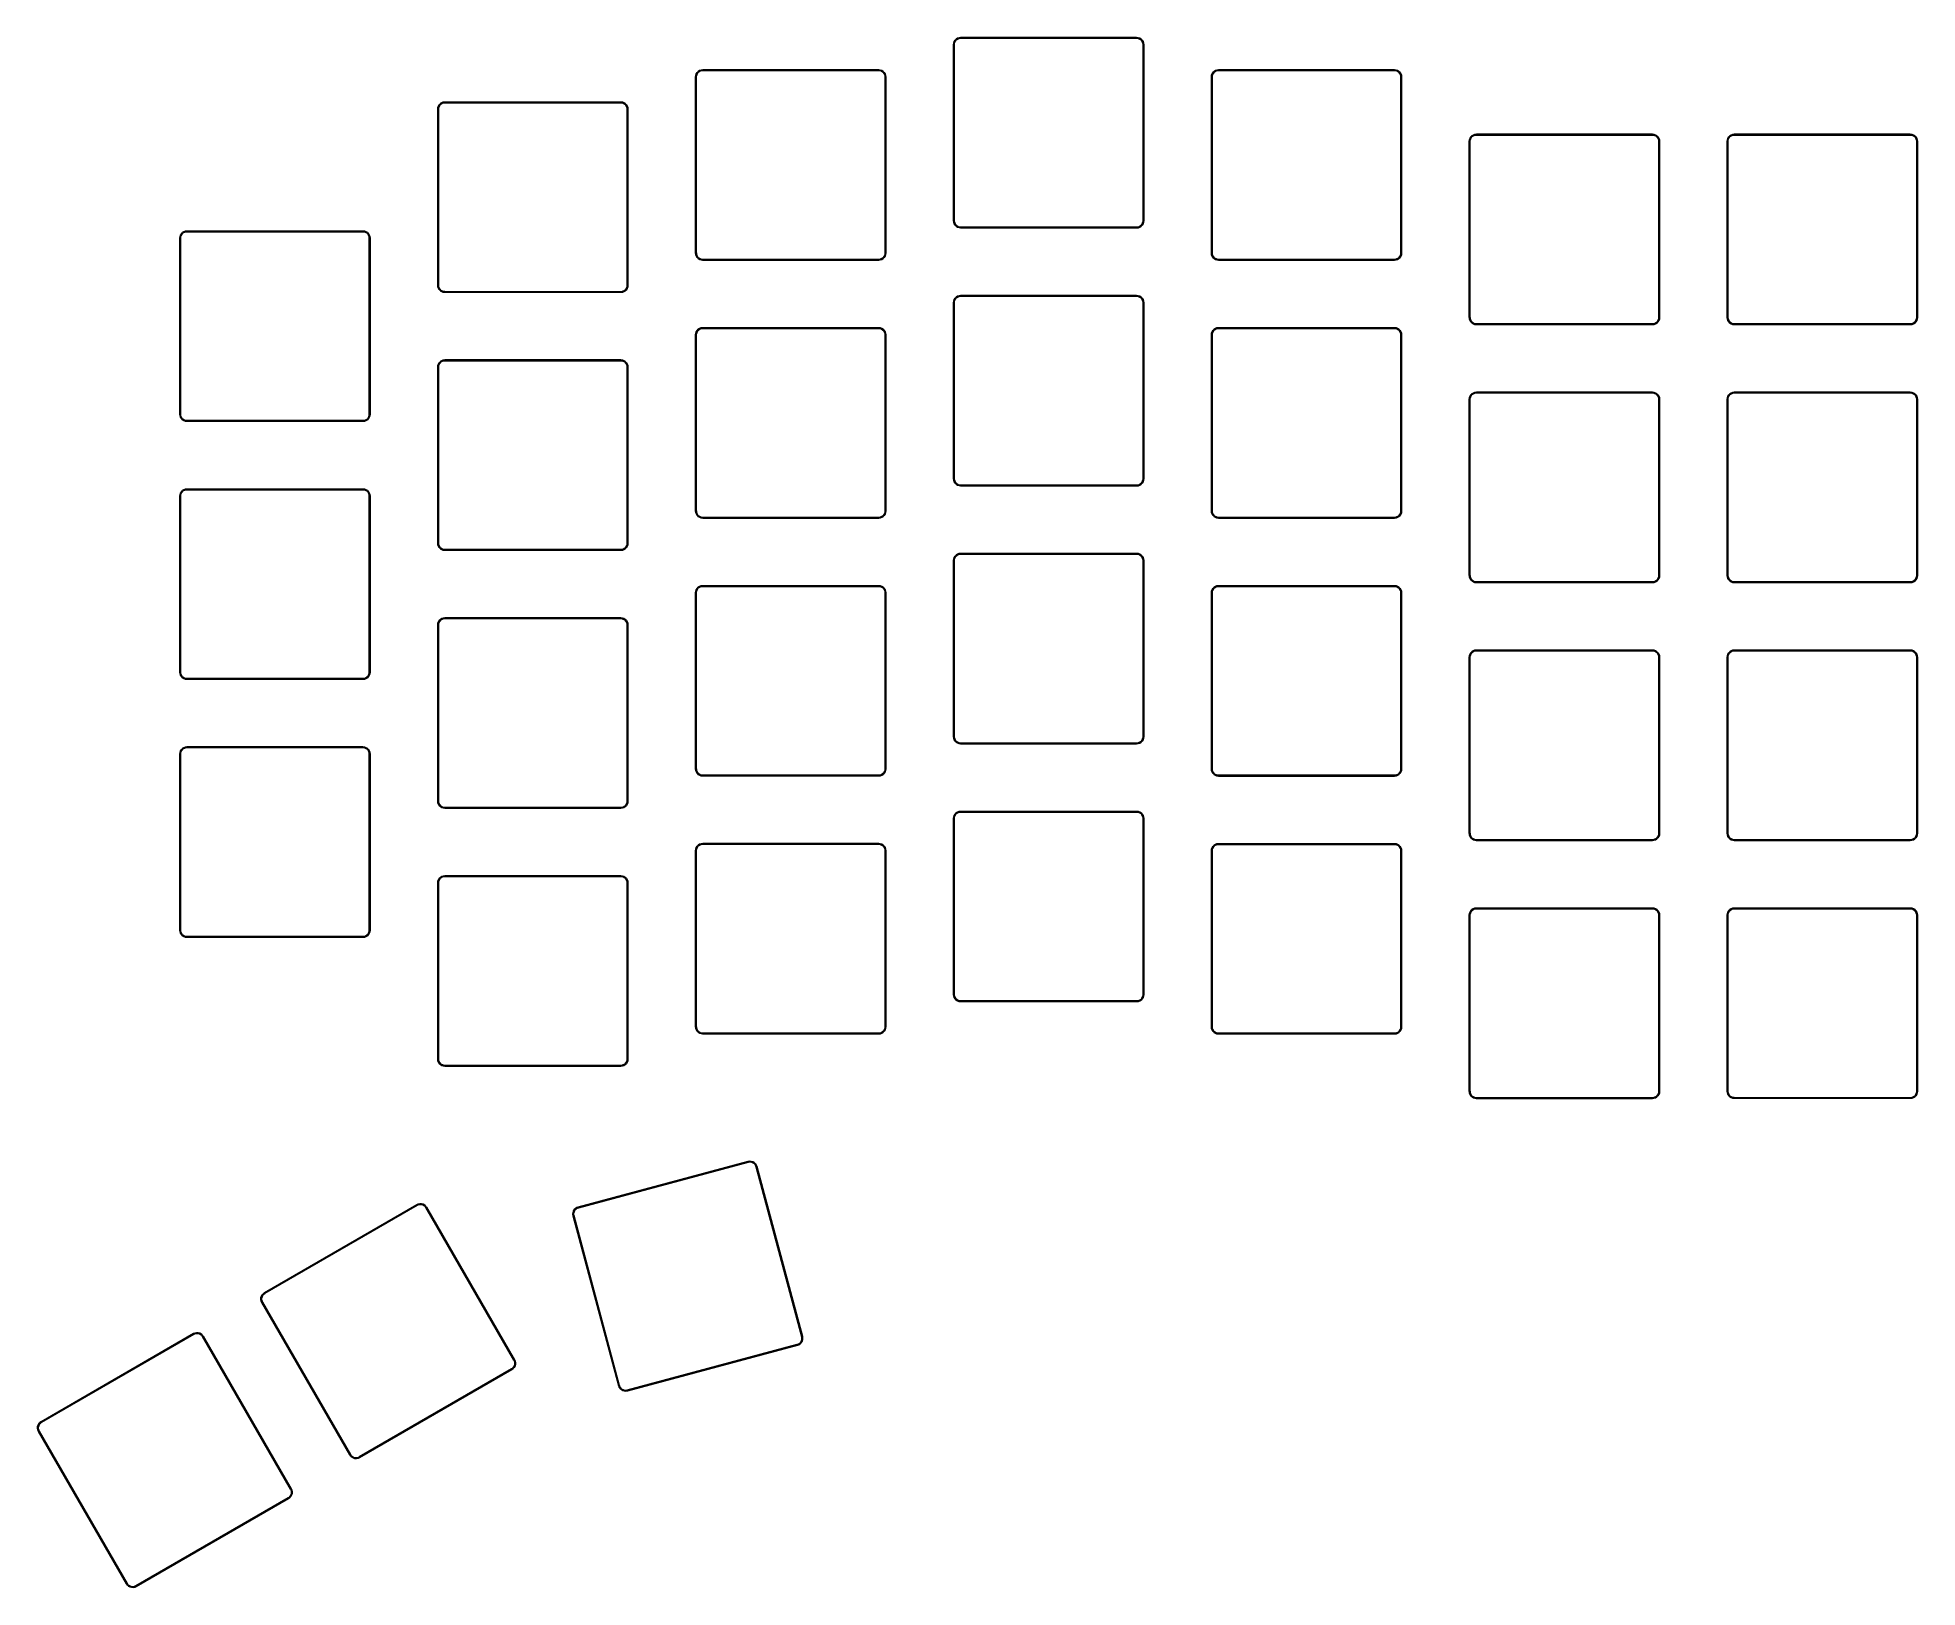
# Model space of a CAD drawing. Extents: x 7.81 to 13.28, y -5.32 to -0.82.
import ezdxf

# ---------------------------------------------------------------- set-up
doc = ezdxf.new("R2010")
doc.units = 0
doc.header["$MEASUREMENT"] = 0
doc.layers.add('BLACK', color=7, linetype='CONTINUOUS')

msp = doc.modelspace()

# ---------------------------------------------------------------- linework, layer by layer
at = {"layer": 'BLACK', "linetype": 'CONTINUOUS'}
for p, q in [((10.4814, -0.8218), (10.4853, -0.8193)), ((10.4853, -0.8193), (10.4897, -0.8178)), ((10.4918, -0.8192), (10.4871, -0.8205)), ((10.4897, -0.8178), (10.4943, -0.8172)), ((10.4943, -0.8192), (10.4918, -0.8192)), ((10.4943, -0.8172), (10.4943, -0.8172)), ((10.4943, -0.8172), (11.0061, -0.8172)), ((10.4943, -0.8172), (10.4943, -0.8172)), ((11.0061, -0.8192), (10.4943, -0.8192)), ((10.4943, -0.8192), (10.4943, -0.8192)), ((10.4943, -0.8192), (10.4943, -0.8192)), ((11.0061, -0.8172), (11.0061, -0.8172)), ((11.0061, -0.8172), (11.0107, -0.8178)), ((11.0086, -0.8192), (11.0061, -0.8192)), ((11.0061, -0.8192), (11.0061, -0.8192)), ((11.0061, -0.8192), (11.0061, -0.8192)), ((11.0133, -0.8205), (11.0086, -0.8192)), ((11.0107, -0.8178), (11.0151, -0.8193)), ((11.0151, -0.8193), (11.019, -0.8218)), ((10.4736, -0.8379), (10.4741, -0.8333)), ((10.4736, -1.3497), (10.4736, -0.8379)), ((10.4741, -0.8333), (10.4757, -0.8289)), ((10.4769, -0.8307), (10.4756, -0.8355)), ((10.4756, -0.8355), (10.4756, -0.8379)), ((10.4756, -0.8379), (10.4756, -1.3493)), ((10.4757, -0.8289), (10.4781, -0.825)), ((10.4793, -0.8264), (10.4769, -0.8307)), ((10.4781, -0.825), (10.4814, -0.8218)), ((10.4828, -0.8229), (10.4793, -0.8264)), ((10.4871, -0.8205), (10.4828, -0.8229)), ((11.0176, -0.8229), (11.0133, -0.8205)), ((11.0211, -0.8264), (11.0176, -0.8229)), ((11.019, -0.8218), (11.0223, -0.825)), ((11.0235, -0.8307), (11.0211, -0.8264)), ((11.0223, -0.825), (11.0247, -0.8289)), ((11.0248, -0.8355), (11.0235, -0.8307)), ((11.0247, -0.8289), (11.0263, -0.8333)), ((11.0248, -0.8379), (11.0248, -0.8355)), ((11.0248, -1.3497), (11.0248, -0.8379)), ((11.0248, -0.8379), (11.0248, -0.8379)), ((11.0263, -0.8333), (11.0268, -0.8379)), ((11.0268, -0.8379), (11.0268, -0.8379)), ((11.0268, -0.8379), (11.0268, -1.3497)), ((9.7236, -0.9317), (9.7241, -0.9271)), ((9.7241, -0.9271), (9.7256, -0.9227)), ((9.7256, -0.9227), (9.7281, -0.9188)), ((9.7268, -0.9244), (9.7256, -0.9292)), ((9.7256, -0.9292), (9.7256, -0.9317)), ((9.7293, -0.9202), (9.7268, -0.9244)), ((9.7281, -0.9188), (9.7314, -0.9155)), ((9.7328, -0.9167), (9.7293, -0.9202)), ((9.7314, -0.9155), (9.7353, -0.913)), ((9.737, -0.9142), (9.7328, -0.9167)), ((9.7353, -0.913), (9.7397, -0.9115)), ((9.7418, -0.913), (9.737, -0.9142)), ((9.7397, -0.9115), (9.7443, -0.911)), ((9.7442, -0.913), (9.7418, -0.913)), ((9.7443, -0.913), (9.7442, -0.913)), ((9.7443, -0.911), (9.7443, -0.911)), ((9.7443, -0.911), (10.2561, -0.911)), ((9.7443, -0.911), (9.7443, -0.911)), ((10.2561, -0.913), (9.7443, -0.913)), ((9.7443, -0.913), (9.7443, -0.913)), ((10.2561, -0.911), (10.2561, -0.911)), ((10.2561, -0.911), (10.2607, -0.9115)), ((10.2585, -0.913), (10.2561, -0.913)), ((10.2561, -0.913), (10.2561, -0.913)), ((10.2561, -0.913), (10.2561, -0.913)), ((10.2633, -0.9142), (10.2585, -0.913)), ((10.2607, -0.9115), (10.265, -0.913)), ((10.2675, -0.9167), (10.2633, -0.9142)), ((10.265, -0.913), (10.2689, -0.9155)), ((10.271, -0.9202), (10.2675, -0.9167)), ((10.2689, -0.9155), (10.2722, -0.9188)), ((10.2735, -0.9244), (10.271, -0.9202)), ((10.2722, -0.9188), (10.2747, -0.9227)), ((10.2748, -0.9292), (10.2735, -0.9244)), ((10.2747, -0.9227), (10.2762, -0.9271)), ((10.2748, -0.9316), (10.2748, -0.9292)), ((10.2762, -0.9271), (10.2767, -0.9317)), ((11.2236, -0.9317), (11.2241, -0.9271)), ((11.2241, -0.9271), (11.2257, -0.9227)), ((11.2269, -0.9244), (11.2256, -0.9292)), ((11.2256, -0.9292), (11.2256, -0.9317)), ((11.2257, -0.9227), (11.2281, -0.9188)), ((11.2293, -0.9202), (11.2269, -0.9244)), ((11.2281, -0.9188), (11.2314, -0.9155)), ((11.2328, -0.9167), (11.2293, -0.9202)), ((11.2314, -0.9155), (11.2353, -0.913)), ((11.2371, -0.9142), (11.2328, -0.9167)), ((11.2353, -0.913), (11.2397, -0.9115)), ((11.2418, -0.913), (11.2371, -0.9142)), ((11.2397, -0.9115), (11.2443, -0.911)), ((11.2443, -0.913), (11.2418, -0.913)), ((11.2443, -0.911), (11.2443, -0.911)), ((11.2443, -0.911), (11.7561, -0.911)), ((11.2443, -0.911), (11.2443, -0.911)), ((11.7561, -0.913), (11.2443, -0.913)), ((11.2443, -0.913), (11.2443, -0.913)), ((11.2443, -0.913), (11.2443, -0.913)), ((11.7561, -0.911), (11.7561, -0.911)), ((11.7561, -0.911), (11.7607, -0.9115)), ((11.7586, -0.913), (11.7561, -0.913)), ((11.7561, -0.913), (11.7561, -0.913)), ((11.7561, -0.913), (11.7561, -0.913)), ((11.7633, -0.9142), (11.7586, -0.913)), ((11.7607, -0.9115), (11.7651, -0.913)), ((11.7676, -0.9167), (11.7633, -0.9142)), ((11.7651, -0.913), (11.769, -0.9155)), ((11.7711, -0.9202), (11.7676, -0.9167)), ((11.769, -0.9155), (11.7723, -0.9188)), ((11.7735, -0.9244), (11.7711, -0.9202)), ((11.7723, -0.9188), (11.7747, -0.9227)), ((11.7748, -0.9292), (11.7735, -0.9244)), ((11.7747, -0.9227), (11.7763, -0.9271)), ((11.7748, -0.9316), (11.7748, -0.9292)), ((11.7763, -0.9271), (11.7768, -0.9317)), ((9.7236, -1.4435), (9.7236, -0.9317)), ((9.7256, -0.9317), (9.7256, -1.4431)), ((10.2748, -0.9317), (10.2748, -0.9316)), ((10.2748, -1.4435), (10.2748, -0.9317)), ((10.2767, -0.9317), (10.2767, -0.9317)), ((10.2767, -0.9317), (10.2767, -1.4435)), ((11.2236, -1.4435), (11.2236, -0.9317)), ((11.2256, -0.9317), (11.2256, -1.4431)), ((11.7748, -0.9317), (11.7748, -0.9316)), ((11.7748, -1.4435), (11.7748, -0.9317)), ((11.7768, -0.9317), (11.7768, -0.9317)), ((11.7768, -0.9317), (11.7768, -1.4435)), ((8.9736, -1.0254), (8.9741, -1.0208)), ((8.9736, -1.5372), (8.9736, -1.0254)), ((8.9741, -1.0208), (8.9756, -1.0164)), ((8.9756, -1.0164), (8.9781, -1.0125)), ((8.9768, -1.0181), (8.9756, -1.0229)), ((8.9756, -1.0229), (8.9756, -1.0254)), ((8.9756, -1.0254), (8.9756, -1.5368)), ((8.9793, -1.0139), (8.9768, -1.0181)), ((8.9781, -1.0125), (8.9814, -1.0092)), ((8.9828, -1.0104), (8.9793, -1.0139)), ((8.9814, -1.0092), (8.9853, -1.0067)), ((8.987, -1.0079), (8.9828, -1.0104)), ((8.9853, -1.0067), (8.9897, -1.0052)), ((8.9918, -1.0067), (8.987, -1.0079)), ((8.9897, -1.0052), (8.9943, -1.0047)), ((8.9942, -1.0067), (8.9918, -1.0067)), ((8.9943, -1.0067), (8.9942, -1.0067)), ((8.9943, -1.0047), (8.9943, -1.0047)), ((8.9943, -1.0047), (9.5061, -1.0047)), ((8.9943, -1.0047), (8.9943, -1.0047)), ((9.5061, -1.0067), (8.9943, -1.0067)), ((8.9943, -1.0067), (8.9943, -1.0067)), ((9.5061, -1.0047), (9.5061, -1.0047)), ((9.5061, -1.0047), (9.5107, -1.0052)), ((9.5085, -1.0067), (9.5061, -1.0067)), ((9.5061, -1.0067), (9.5061, -1.0067)), ((9.5061, -1.0067), (9.5061, -1.0067)), ((9.5133, -1.0079), (9.5085, -1.0067)), ((9.5107, -1.0052), (9.515, -1.0067)), ((9.5175, -1.0104), (9.5133, -1.0079)), ((9.515, -1.0067), (9.5189, -1.0092)), ((9.521, -1.0139), (9.5175, -1.0104)), ((9.5189, -1.0092), (9.5222, -1.0125)), ((9.5235, -1.0181), (9.521, -1.0139)), ((9.5222, -1.0125), (9.5247, -1.0164)), ((9.5248, -1.0229), (9.5235, -1.0181)), ((9.5247, -1.0164), (9.5262, -1.0208)), ((9.5248, -1.0253), (9.5248, -1.0229)), ((9.5248, -1.0254), (9.5248, -1.0253)), ((9.5248, -1.5372), (9.5248, -1.0254)), ((9.5262, -1.0208), (9.5267, -1.0254)), ((9.5267, -1.0254), (9.5267, -1.0254)), ((9.5267, -1.0254), (9.5267, -1.5372)), ((11.9737, -1.1191), (11.9742, -1.1145)), ((11.9737, -1.6309), (11.9737, -1.1191)), ((11.9742, -1.1145), (11.9757, -1.1101)), ((11.9769, -1.1119), (11.9756, -1.1166)), ((11.9756, -1.1166), (11.9756, -1.1191)), ((11.9756, -1.1191), (11.9756, -1.6305)), ((11.9757, -1.1101), (11.9782, -1.1062)), ((11.9794, -1.1076), (11.9769, -1.1119)), ((11.9782, -1.1062), (11.9814, -1.1029)), ((11.9828, -1.1041), (11.9794, -1.1076)), ((11.9814, -1.1029), (11.9854, -1.1005)), ((11.9871, -1.1017), (11.9828, -1.1041)), ((11.9854, -1.1005), (11.9897, -1.0989)), ((11.9919, -1.1004), (11.9871, -1.1017)), ((11.9897, -1.0989), (11.9943, -1.0984)), ((11.9943, -1.1004), (11.9919, -1.1004)), ((11.9943, -1.0984), (11.9943, -1.0984)), ((11.9943, -1.0984), (12.5061, -1.0984)), ((11.9943, -1.0984), (11.9943, -1.0984)), ((12.5061, -1.1004), (11.9943, -1.1004)), ((11.9943, -1.1004), (11.9943, -1.1004)), ((11.9943, -1.1004), (11.9943, -1.1004)), ((12.5061, -1.0984), (12.5061, -1.0984)), ((12.5061, -1.0984), (12.5107, -1.0989)), ((12.5086, -1.1004), (12.5061, -1.1004)), ((12.5061, -1.1004), (12.5061, -1.1004)), ((12.5061, -1.1004), (12.5061, -1.1004)), ((12.5134, -1.1017), (12.5086, -1.1004)), ((12.5107, -1.0989), (12.5151, -1.1005)), ((12.5176, -1.1041), (12.5134, -1.1017)), ((12.5151, -1.1005), (12.519, -1.1029)), ((12.5211, -1.1076), (12.5176, -1.1041)), ((12.519, -1.1029), (12.5223, -1.1062)), ((12.5236, -1.1119), (12.5211, -1.1076)), ((12.5223, -1.1062), (12.5248, -1.1101)), ((12.5248, -1.1166), (12.5236, -1.1119)), ((12.5248, -1.1101), (12.5263, -1.1145)), ((12.5248, -1.1191), (12.5248, -1.1166)), ((12.5248, -1.6309), (12.5248, -1.1191)), ((12.5248, -1.1191), (12.5248, -1.1191)), ((12.5263, -1.1145), (12.5268, -1.1191)), ((12.5268, -1.1191), (12.5268, -1.1191)), ((12.5268, -1.1191), (12.5268, -1.6309)), ((12.7237, -1.1191), (12.7242, -1.1145)), ((12.7237, -1.6309), (12.7237, -1.1191)), ((12.7242, -1.1145), (12.7257, -1.1101)), ((12.7269, -1.1119), (12.7256, -1.1166)), ((12.7256, -1.1166), (12.7256, -1.1191)), ((12.7256, -1.1191), (12.7256, -1.6305)), ((12.7257, -1.1101), (12.7282, -1.1062)), ((12.7294, -1.1076), (12.7269, -1.1119)), ((12.7282, -1.1062), (12.7314, -1.1029)), ((12.7328, -1.1041), (12.7294, -1.1076)), ((12.7314, -1.1029), (12.7354, -1.1005)), ((12.7371, -1.1017), (12.7328, -1.1041)), ((12.7354, -1.1005), (12.7397, -1.0989)), ((12.7419, -1.1004), (12.7371, -1.1017)), ((12.7397, -1.0989), (12.7443, -1.0984)), ((12.7443, -1.1004), (12.7419, -1.1004)), ((12.7443, -1.0984), (12.7443, -1.0984)), ((12.7443, -1.0984), (13.2561, -1.0984)), ((12.7443, -1.0984), (12.7443, -1.0984)), ((13.2561, -1.1004), (12.7443, -1.1004)), ((12.7443, -1.1004), (12.7443, -1.1004)), ((12.7443, -1.1004), (12.7443, -1.1004)), ((13.2561, -1.0984), (13.2561, -1.0984)), ((13.2561, -1.0984), (13.2607, -1.0989)), ((13.2586, -1.1004), (13.2561, -1.1004)), ((13.2561, -1.1004), (13.2561, -1.1004)), ((13.2561, -1.1004), (13.2561, -1.1004)), ((13.2634, -1.1017), (13.2586, -1.1004)), ((13.2607, -1.0989), (13.2651, -1.1005)), ((13.2676, -1.1041), (13.2634, -1.1017)), ((13.2651, -1.1005), (13.269, -1.1029)), ((13.2711, -1.1076), (13.2676, -1.1041)), ((13.269, -1.1029), (13.2723, -1.1062)), ((13.2736, -1.1119), (13.2711, -1.1076)), ((13.2723, -1.1062), (13.2748, -1.1101)), ((13.2748, -1.1166), (13.2736, -1.1119)), ((13.2748, -1.1101), (13.2763, -1.1145)), ((13.2748, -1.1191), (13.2748, -1.1166)), ((13.2748, -1.6309), (13.2748, -1.1191)), ((13.2748, -1.1191), (13.2748, -1.1191)), ((13.2763, -1.1145), (13.2768, -1.1191)), ((13.2768, -1.1191), (13.2768, -1.1191)), ((13.2768, -1.1191), (13.2768, -1.6309)), ((10.4737, -1.3501), (10.4736, -1.3497)), ((10.4738, -1.3502), (10.4737, -1.3501)), ((10.4742, -1.3543), (10.4738, -1.3502)), ((10.4758, -1.3586), (10.4742, -1.3543)), ((10.4756, -1.3493), (10.4757, -1.3497)), ((10.4757, -1.3497), (10.4757, -1.3497)), ((10.4757, -1.3497), (10.4757, -1.3521)), ((10.4757, -1.3521), (10.477, -1.3569)), ((10.4782, -1.3626), (10.4758, -1.3586)), ((10.477, -1.3569), (10.4794, -1.3612)), ((10.4815, -1.3658), (10.4782, -1.3626)), ((10.4794, -1.3612), (10.4829, -1.3646)), ((10.4854, -1.3683), (10.4815, -1.3658)), ((10.4829, -1.3646), (10.4872, -1.3671)), ((11.0133, -1.3672), (11.0176, -1.3647)), ((11.019, -1.3659), (11.0151, -1.3683)), ((11.0176, -1.3647), (11.0211, -1.3612)), ((11.0223, -1.3626), (11.019, -1.3659)), ((11.0211, -1.3612), (11.0235, -1.3569)), ((11.0247, -1.3587), (11.0223, -1.3626)), ((11.0235, -1.3569), (11.0248, -1.3522)), ((11.0263, -1.3543), (11.0247, -1.3587)), ((11.0248, -1.3522), (11.0248, -1.3497)), ((11.0268, -1.3497), (11.0263, -1.3543)), ((8.2235, -1.4003), (8.2241, -1.3957)), ((8.2235, -1.9121), (8.2235, -1.4003)), ((8.2241, -1.3957), (8.2256, -1.3913)), ((8.2268, -1.3931), (8.2255, -1.3978)), ((8.2255, -1.3978), (8.2255, -1.4003)), ((8.2255, -1.4003), (8.2255, -1.9117)), ((8.2256, -1.3913), (8.2281, -1.3874)), ((8.2292, -1.3888), (8.2268, -1.3931)), ((8.2281, -1.3874), (8.2313, -1.3841)), ((8.2327, -1.3853), (8.2292, -1.3888)), ((8.2313, -1.3841), (8.2352, -1.3817)), ((8.237, -1.3828), (8.2327, -1.3853)), ((8.2352, -1.3817), (8.2396, -1.3801)), ((8.2418, -1.3816), (8.237, -1.3828)), ((8.2396, -1.3801), (8.2442, -1.3796)), ((8.2442, -1.3816), (8.2418, -1.3816)), ((8.2442, -1.3796), (8.2442, -1.3796)), ((8.2442, -1.3796), (8.756, -1.3796)), ((8.2442, -1.3796), (8.2442, -1.3796)), ((8.756, -1.3816), (8.2442, -1.3816)), ((8.2442, -1.3816), (8.2442, -1.3816)), ((8.2442, -1.3816), (8.2442, -1.3816)), ((8.756, -1.3796), (8.756, -1.3796)), ((8.756, -1.3796), (8.7606, -1.3801)), ((8.7585, -1.3816), (8.756, -1.3816)), ((8.756, -1.3816), (8.756, -1.3816)), ((8.756, -1.3816), (8.756, -1.3816)), ((8.7632, -1.3828), (8.7585, -1.3816)), ((8.7606, -1.3801), (8.765, -1.3817)), ((8.7675, -1.3853), (8.7632, -1.3828)), ((8.765, -1.3817), (8.7689, -1.3841)), ((8.771, -1.3888), (8.7675, -1.3853)), ((8.7689, -1.3841), (8.7722, -1.3874)), ((8.7734, -1.3931), (8.771, -1.3888)), ((8.7722, -1.3874), (8.7746, -1.3913)), ((8.7747, -1.3978), (8.7734, -1.3931)), ((8.7746, -1.3913), (8.7762, -1.3957)), ((8.7747, -1.4003), (8.7747, -1.3978)), ((8.7747, -1.9121), (8.7747, -1.4003)), ((8.7747, -1.4003), (8.7747, -1.4003)), ((8.7762, -1.3957), (8.7767, -1.4003)), ((8.7767, -1.4003), (8.7767, -1.4003)), ((8.7767, -1.4003), (8.7767, -1.9121)), ((10.4898, -1.3698), (10.4854, -1.3683)), ((10.4872, -1.3671), (10.4919, -1.3684)), ((10.4939, -1.3703), (10.4898, -1.3698)), ((10.4919, -1.3684), (10.4944, -1.3684)), ((10.4943, -1.3704), (10.4939, -1.3703)), ((10.4939, -1.3703), (10.4939, -1.3703)), ((11.0061, -1.3704), (10.4943, -1.3704)), ((10.4944, -1.3684), (10.4945, -1.3684)), ((10.4945, -1.3684), (11.0061, -1.3684)), ((11.0061, -1.3684), (11.0061, -1.3684)), ((11.0061, -1.3684), (11.0061, -1.3684)), ((11.0061, -1.3684), (11.0086, -1.3684)), ((11.0107, -1.3699), (11.0061, -1.3704)), ((11.0061, -1.3704), (11.0061, -1.3704)), ((11.0061, -1.3704), (11.0061, -1.3704)), ((11.0086, -1.3684), (11.0133, -1.3672)), ((11.0151, -1.3683), (11.0107, -1.3699)), ((9.7237, -1.4438), (9.7236, -1.4435)), ((9.7237, -1.4439), (9.7237, -1.4438)), ((9.7242, -1.448), (9.7237, -1.4439)), ((9.7257, -1.4524), (9.7242, -1.448)), ((9.7256, -1.4431), (9.7257, -1.4434)), ((9.7257, -1.4434), (9.7257, -1.4434)), ((9.7257, -1.4434), (9.7257, -1.4459)), ((9.7257, -1.4459), (9.7269, -1.4506)), ((9.7282, -1.4563), (9.7257, -1.4524)), ((9.7269, -1.4506), (9.7294, -1.4549)), ((9.7315, -1.4596), (9.7282, -1.4563)), ((9.7294, -1.4549), (9.7329, -1.4584)), ((9.7354, -1.462), (9.7315, -1.4596)), ((9.7329, -1.4584), (9.7371, -1.4608)), ((9.7398, -1.4636), (9.7354, -1.462)), ((9.7371, -1.4608), (9.7419, -1.4621)), ((9.7438, -1.464), (9.7398, -1.4636)), ((9.7419, -1.4621), (9.7444, -1.4621)), ((9.7439, -1.4641), (9.7438, -1.464)), ((9.7443, -1.4641), (9.7439, -1.4641)), ((10.2561, -1.4641), (9.7443, -1.4641)), ((9.7444, -1.4621), (9.7445, -1.4622)), ((9.7445, -1.4622), (10.2561, -1.4622)), ((10.2561, -1.4622), (10.2561, -1.4622)), ((10.2561, -1.4622), (10.2561, -1.4622)), ((10.2561, -1.4622), (10.2585, -1.4622)), ((10.2607, -1.4636), (10.2561, -1.4641)), ((10.2561, -1.4641), (10.2561, -1.4641)), ((10.2561, -1.4641), (10.2561, -1.4641)), ((10.2585, -1.4622), (10.2633, -1.4609)), ((10.265, -1.4621), (10.2607, -1.4636)), ((10.2633, -1.4609), (10.2675, -1.4584)), ((10.2689, -1.4596), (10.265, -1.4621)), ((10.2675, -1.4584), (10.271, -1.4549)), ((10.2722, -1.4564), (10.2689, -1.4596)), ((10.271, -1.4549), (10.2735, -1.4507)), ((10.2747, -1.4524), (10.2722, -1.4564)), ((10.2735, -1.4507), (10.2748, -1.4459)), ((10.2762, -1.4481), (10.2747, -1.4524)), ((10.2748, -1.4459), (10.2748, -1.4435)), ((10.2767, -1.4435), (10.2762, -1.4481)), ((11.2237, -1.4438), (11.2236, -1.4435)), ((11.2238, -1.4439), (11.2237, -1.4438)), ((11.2242, -1.448), (11.2238, -1.4439)), ((11.2258, -1.4524), (11.2242, -1.448)), ((11.2256, -1.4431), (11.2257, -1.4434)), ((11.2257, -1.4434), (11.2257, -1.4434)), ((11.2257, -1.4434), (11.2257, -1.4459)), ((11.2257, -1.4459), (11.227, -1.4506)), ((11.2282, -1.4563), (11.2258, -1.4524)), ((11.227, -1.4506), (11.2294, -1.4549)), ((11.2315, -1.4596), (11.2282, -1.4563)), ((11.2294, -1.4549), (11.2329, -1.4584)), ((11.2354, -1.462), (11.2315, -1.4596)), ((11.2329, -1.4584), (11.2372, -1.4608)), ((11.2398, -1.4636), (11.2354, -1.462)), ((11.2372, -1.4608), (11.2419, -1.4621)), ((11.2439, -1.464), (11.2398, -1.4636)), ((11.2419, -1.4621), (11.2444, -1.4621)), ((11.2439, -1.4641), (11.2439, -1.464)), ((11.2443, -1.4641), (11.2439, -1.4641)), ((11.7561, -1.4641), (11.2443, -1.4641)), ((11.2444, -1.4621), (11.2445, -1.4622)), ((11.2445, -1.4622), (11.7561, -1.4622)), ((11.7561, -1.4622), (11.7561, -1.4622)), ((11.7561, -1.4622), (11.7561, -1.4622)), ((11.7561, -1.4622), (11.7586, -1.4622)), ((11.7607, -1.4636), (11.7561, -1.4641)), ((11.7561, -1.4641), (11.7561, -1.4641)), ((11.7561, -1.4641), (11.7561, -1.4641)), ((11.7586, -1.4622), (11.7633, -1.4609)), ((11.7651, -1.4621), (11.7607, -1.4636)), ((11.7633, -1.4609), (11.7676, -1.4584)), ((11.769, -1.4596), (11.7651, -1.4621)), ((11.7676, -1.4584), (11.7711, -1.4549)), ((11.7723, -1.4564), (11.769, -1.4596)), ((11.7711, -1.4549), (11.7735, -1.4507)), ((11.7747, -1.4524), (11.7723, -1.4564)), ((11.7735, -1.4507), (11.7748, -1.4459)), ((11.7763, -1.4481), (11.7747, -1.4524)), ((11.7748, -1.4459), (11.7748, -1.4435)), ((11.7768, -1.4435), (11.7763, -1.4481)), ((8.9737, -1.5375), (8.9736, -1.5372)), ((8.9737, -1.5376), (8.9737, -1.5375)), ((8.9742, -1.5417), (8.9737, -1.5376)), ((8.9757, -1.5461), (8.9742, -1.5417)), ((8.9756, -1.5368), (8.9757, -1.5371)), ((8.9757, -1.5371), (8.9757, -1.5371)), ((8.9757, -1.5371), (8.9757, -1.5396)), ((8.9757, -1.5396), (8.9769, -1.5443)), ((8.9782, -1.55), (8.9757, -1.5461)), ((8.9769, -1.5443), (8.9794, -1.5486)), ((8.9815, -1.5533), (8.9782, -1.55)), ((8.9794, -1.5486), (8.9829, -1.5521)), ((8.9854, -1.5557), (8.9815, -1.5533)), ((8.9829, -1.5521), (8.9871, -1.5545)), ((8.9898, -1.5573), (8.9854, -1.5557)), ((8.9871, -1.5545), (8.9919, -1.5558)), ((8.9938, -1.5577), (8.9898, -1.5573)), ((8.9919, -1.5558), (8.9944, -1.5558)), ((8.9939, -1.5578), (8.9938, -1.5577)), ((8.9943, -1.5578), (8.9939, -1.5578)), ((9.5061, -1.5578), (8.9943, -1.5578)), ((8.9944, -1.5558), (8.9945, -1.5559)), ((8.9945, -1.5559), (9.5061, -1.5559)), ((9.5061, -1.5559), (9.5061, -1.5559)), ((9.5061, -1.5559), (9.5061, -1.5559)), ((9.5061, -1.5559), (9.5085, -1.5559)), ((9.5107, -1.5573), (9.5061, -1.5578)), ((9.5061, -1.5578), (9.5061, -1.5578)), ((9.5061, -1.5578), (9.5061, -1.5578)), ((9.5085, -1.5559), (9.5133, -1.5546)), ((9.515, -1.5558), (9.5107, -1.5573)), ((9.5133, -1.5546), (9.5175, -1.5521)), ((9.5189, -1.5533), (9.515, -1.5558)), ((9.5175, -1.5521), (9.521, -1.5486)), ((9.5222, -1.5501), (9.5189, -1.5533)), ((9.521, -1.5486), (9.5235, -1.5444)), ((9.5247, -1.5461), (9.5222, -1.5501)), ((9.5235, -1.5444), (9.5248, -1.5396)), ((9.5262, -1.5418), (9.5247, -1.5461)), ((9.5248, -1.5396), (9.5248, -1.5372)), ((9.5267, -1.5372), (9.5262, -1.5418)), ((10.4736, -1.5879), (10.4741, -1.5833)), ((10.4741, -1.5833), (10.4757, -1.5789)), ((10.4769, -1.5807), (10.4756, -1.5855)), ((10.4757, -1.5789), (10.4781, -1.575)), ((10.4793, -1.5764), (10.4769, -1.5807)), ((10.4781, -1.575), (10.4814, -1.5718)), ((10.4828, -1.5729), (10.4793, -1.5764)), ((10.4814, -1.5718), (10.4853, -1.5693)), ((10.4871, -1.5705), (10.4828, -1.5729)), ((10.4853, -1.5693), (10.4897, -1.5678)), ((10.4918, -1.5692), (10.4871, -1.5705)), ((10.4897, -1.5678), (10.4943, -1.5672)), ((10.4943, -1.5692), (10.4918, -1.5692)), ((10.4943, -1.5672), (10.4943, -1.5672)), ((10.4943, -1.5672), (11.0061, -1.5672)), ((10.4943, -1.5672), (10.4943, -1.5672)), ((11.0061, -1.5692), (10.4943, -1.5692)), ((10.4943, -1.5692), (10.4943, -1.5692)), ((10.4943, -1.5692), (10.4943, -1.5692)), ((11.0061, -1.5672), (11.0061, -1.5672)), ((11.0061, -1.5672), (11.0107, -1.5678)), ((11.0086, -1.5692), (11.0061, -1.5692)), ((11.0061, -1.5692), (11.0061, -1.5692)), ((11.0061, -1.5692), (11.0061, -1.5692)), ((11.0133, -1.5705), (11.0086, -1.5692)), ((11.0107, -1.5678), (11.0151, -1.5693)), ((11.0176, -1.5729), (11.0133, -1.5705)), ((11.0151, -1.5693), (11.019, -1.5718)), ((11.0211, -1.5764), (11.0176, -1.5729)), ((11.019, -1.5718), (11.0223, -1.575)), ((11.0235, -1.5807), (11.0211, -1.5764)), ((11.0223, -1.575), (11.0247, -1.5789)), ((11.0248, -1.5855), (11.0235, -1.5807)), ((11.0247, -1.5789), (11.0263, -1.5833)), ((11.0263, -1.5833), (11.0268, -1.5879)), ((10.4736, -2.0997), (10.4736, -1.5879)), ((10.4756, -1.5855), (10.4756, -1.5879)), ((10.4756, -1.5879), (10.4756, -2.0993)), ((11.0248, -1.5879), (11.0248, -1.5855)), ((11.0248, -2.0997), (11.0248, -1.5879)), ((11.0248, -1.5879), (11.0248, -1.5879)), ((11.0268, -1.5879), (11.0268, -1.5879)), ((11.0268, -1.5879), (11.0268, -2.0997)), ((11.9737, -1.6313), (11.9737, -1.6309)), ((11.9738, -1.6314), (11.9737, -1.6313)), ((11.9743, -1.6355), (11.9738, -1.6314)), ((11.9758, -1.6398), (11.9743, -1.6355)), ((11.9756, -1.6305), (11.9757, -1.6309)), ((11.9757, -1.6309), (11.9757, -1.6309)), ((11.9757, -1.6309), (11.9757, -1.6333)), ((11.9757, -1.6333), (11.977, -1.6381)), ((11.9783, -1.6437), (11.9758, -1.6398)), ((11.977, -1.6381), (11.9795, -1.6423)), ((12.5211, -1.6424), (12.5236, -1.6381)), ((12.5248, -1.6399), (12.5223, -1.6438)), ((12.5236, -1.6381), (12.5248, -1.6334)), ((12.5248, -1.6334), (12.5248, -1.6309)), ((12.5263, -1.6355), (12.5248, -1.6399)), ((12.5268, -1.6309), (12.5263, -1.6355)), ((12.7237, -1.6313), (12.7237, -1.6309)), ((12.7238, -1.6314), (12.7237, -1.6313)), ((12.7243, -1.6355), (12.7238, -1.6314)), ((12.7258, -1.6398), (12.7243, -1.6355)), ((12.7256, -1.6305), (12.7257, -1.6309)), ((12.7257, -1.6309), (12.7257, -1.6309)), ((12.7257, -1.6309), (12.7257, -1.6333)), ((12.7257, -1.6333), (12.727, -1.6381)), ((12.7283, -1.6437), (12.7258, -1.6398)), ((12.727, -1.6381), (12.7295, -1.6423)), ((13.2711, -1.6424), (13.2736, -1.6381)), ((13.2748, -1.6399), (13.2723, -1.6438)), ((13.2736, -1.6381), (13.2748, -1.6334)), ((13.2748, -1.6334), (13.2748, -1.6309)), ((13.2763, -1.6355), (13.2748, -1.6399)), ((13.2768, -1.6309), (13.2763, -1.6355)), ((9.7236, -1.6815), (9.7241, -1.6769)), ((9.7236, -2.1933), (9.7236, -1.6815)), ((9.7241, -1.6769), (9.7256, -1.6725)), ((9.7256, -1.6725), (9.7281, -1.6686)), ((9.7268, -1.6743), (9.7256, -1.679)), ((9.7256, -1.679), (9.7256, -1.6815)), ((9.7256, -1.6815), (9.7256, -2.1929)), ((9.7293, -1.67), (9.7268, -1.6743)), ((9.7281, -1.6686), (9.7314, -1.6653)), ((9.7328, -1.6665), (9.7293, -1.67)), ((9.7314, -1.6653), (9.7353, -1.6629)), ((9.737, -1.6641), (9.7328, -1.6665)), ((9.7353, -1.6629), (9.7397, -1.6613)), ((9.7418, -1.6628), (9.737, -1.6641)), ((9.7397, -1.6613), (9.7443, -1.6608)), ((9.7442, -1.6628), (9.7418, -1.6628)), ((9.7443, -1.6628), (9.7442, -1.6628)), ((9.7443, -1.6608), (9.7443, -1.6608)), ((9.7443, -1.6608), (10.2561, -1.6608)), ((9.7443, -1.6608), (9.7443, -1.6608)), ((10.2561, -1.6628), (9.7443, -1.6628)), ((9.7443, -1.6628), (9.7443, -1.6628)), ((10.2561, -1.6608), (10.2561, -1.6608)), ((10.2561, -1.6608), (10.2607, -1.6613)), ((10.2585, -1.6628), (10.2561, -1.6628)), ((10.2561, -1.6628), (10.2561, -1.6628)), ((10.2561, -1.6628), (10.2561, -1.6628)), ((10.2633, -1.6641), (10.2585, -1.6628)), ((10.2607, -1.6613), (10.265, -1.6629)), ((10.2675, -1.6665), (10.2633, -1.6641)), ((10.265, -1.6629), (10.2689, -1.6653)), ((10.271, -1.67), (10.2675, -1.6665)), ((10.2689, -1.6653), (10.2722, -1.6686)), ((10.2735, -1.6743), (10.271, -1.67)), ((10.2722, -1.6686), (10.2747, -1.6725)), ((10.2748, -1.679), (10.2735, -1.6743)), ((10.2747, -1.6725), (10.2762, -1.6769)), ((10.2748, -1.6815), (10.2748, -1.679)), ((10.2748, -2.1933), (10.2748, -1.6815)), ((10.2748, -1.6815), (10.2748, -1.6815)), ((10.2762, -1.6769), (10.2767, -1.6815)), ((10.2767, -1.6815), (10.2767, -1.6815)), ((10.2767, -1.6815), (10.2767, -2.1933)), ((11.2236, -1.6815), (11.2241, -1.6769)), ((11.2236, -2.1933), (11.2236, -1.6815)), ((11.2241, -1.6769), (11.2257, -1.6725)), ((11.2269, -1.6743), (11.2256, -1.679)), ((11.2256, -1.679), (11.2256, -1.6815)), ((11.2256, -1.6815), (11.2256, -2.1929)), ((11.2257, -1.6725), (11.2281, -1.6686)), ((11.2293, -1.67), (11.2269, -1.6743)), ((11.2281, -1.6686), (11.2314, -1.6653)), ((11.2328, -1.6665), (11.2293, -1.67)), ((11.2314, -1.6653), (11.2353, -1.6629)), ((11.2371, -1.6641), (11.2328, -1.6665)), ((11.2353, -1.6629), (11.2397, -1.6613)), ((11.2418, -1.6628), (11.2371, -1.6641)), ((11.2397, -1.6613), (11.2443, -1.6608)), ((11.2443, -1.6628), (11.2418, -1.6628)), ((11.2443, -1.6608), (11.2443, -1.6608)), ((11.2443, -1.6608), (11.7561, -1.6608)), ((11.2443, -1.6608), (11.2443, -1.6608)), ((11.7561, -1.6628), (11.2443, -1.6628)), ((11.2443, -1.6628), (11.2443, -1.6628)), ((11.2443, -1.6628), (11.2443, -1.6628)), ((11.7561, -1.6608), (11.7561, -1.6608)), ((11.7561, -1.6608), (11.7607, -1.6613)), ((11.7586, -1.6628), (11.7561, -1.6628)), ((11.7561, -1.6628), (11.7561, -1.6628)), ((11.7561, -1.6628), (11.7561, -1.6628)), ((11.7633, -1.6641), (11.7586, -1.6628)), ((11.7607, -1.6613), (11.7651, -1.6629)), ((11.7676, -1.6665), (11.7633, -1.6641)), ((11.7651, -1.6629), (11.769, -1.6653)), ((11.7711, -1.67), (11.7676, -1.6665)), ((11.769, -1.6653), (11.7723, -1.6686)), ((11.7735, -1.6743), (11.7711, -1.67)), ((11.7723, -1.6686), (11.7747, -1.6725)), ((11.7748, -1.679), (11.7735, -1.6743)), ((11.7747, -1.6725), (11.7763, -1.6769)), ((11.7748, -1.6815), (11.7748, -1.679)), ((11.7748, -2.1933), (11.7748, -1.6815)), ((11.7748, -1.6815), (11.7748, -1.6815)), ((11.7763, -1.6769), (11.7768, -1.6815)), ((11.7768, -1.6815), (11.7768, -1.6815)), ((11.7768, -1.6815), (11.7768, -2.1933)), ((11.9816, -1.647), (11.9783, -1.6437)), ((11.9795, -1.6423), (11.983, -1.6458)), ((11.9855, -1.6495), (11.9816, -1.647)), ((11.983, -1.6458), (11.9872, -1.6483)), ((11.9898, -1.651), (11.9855, -1.6495)), ((11.9872, -1.6483), (11.992, -1.6496)), ((11.9939, -1.6515), (11.9898, -1.651)), ((11.992, -1.6496), (11.9944, -1.6496)), ((11.994, -1.6515), (11.9939, -1.6515)), ((11.9943, -1.6516), (11.994, -1.6515)), ((12.5061, -1.6516), (11.9943, -1.6516)), ((11.9944, -1.6496), (11.9946, -1.6496)), ((11.9946, -1.6496), (12.5061, -1.6496)), ((12.5061, -1.6496), (12.5061, -1.6496)), ((12.5061, -1.6496), (12.5061, -1.6496)), ((12.5061, -1.6496), (12.5086, -1.6496)), ((12.5062, -1.6516), (12.5061, -1.6516)), ((12.5061, -1.6516), (12.5061, -1.6516)), ((12.5107, -1.6511), (12.5062, -1.6516)), ((12.5086, -1.6496), (12.5134, -1.6483)), ((12.5151, -1.6495), (12.5107, -1.6511)), ((12.5134, -1.6483), (12.5176, -1.6459)), ((12.519, -1.6471), (12.5151, -1.6495)), ((12.5176, -1.6459), (12.5211, -1.6424)), ((12.5223, -1.6438), (12.519, -1.6471)), ((12.7316, -1.647), (12.7283, -1.6437)), ((12.7295, -1.6423), (12.733, -1.6458)), ((12.7355, -1.6495), (12.7316, -1.647)), ((12.733, -1.6458), (12.7372, -1.6483)), ((12.7398, -1.651), (12.7355, -1.6495)), ((12.7372, -1.6483), (12.742, -1.6496)), ((12.7439, -1.6515), (12.7398, -1.651)), ((12.742, -1.6496), (12.7444, -1.6496)), ((12.744, -1.6515), (12.7439, -1.6515)), ((12.7443, -1.6516), (12.744, -1.6515)), ((13.2561, -1.6516), (12.7443, -1.6516)), ((12.7444, -1.6496), (12.7446, -1.6496)), ((12.7446, -1.6496), (13.2561, -1.6496)), ((13.2561, -1.6496), (13.2561, -1.6496)), ((13.2561, -1.6496), (13.2561, -1.6496)), ((13.2561, -1.6496), (13.2586, -1.6496)), ((13.2562, -1.6516), (13.2561, -1.6516)), ((13.2561, -1.6516), (13.2561, -1.6516)), ((13.2607, -1.6511), (13.2562, -1.6516)), ((13.2586, -1.6496), (13.2634, -1.6483)), ((13.2651, -1.6495), (13.2607, -1.6511)), ((13.2634, -1.6483), (13.2676, -1.6459)), ((13.269, -1.6471), (13.2651, -1.6495)), ((13.2676, -1.6459), (13.2711, -1.6424)), ((13.2723, -1.6438), (13.269, -1.6471)), ((8.9736, -1.7752), (8.9741, -1.7706)), ((8.9736, -2.287), (8.9736, -1.7752)), ((8.9741, -1.7706), (8.9756, -1.7662)), ((8.9756, -1.7662), (8.9781, -1.7623)), ((8.9768, -1.768), (8.9756, -1.7727)), ((8.9756, -1.7727), (8.9756, -1.7752)), ((8.9756, -1.7752), (8.9756, -2.2866)), ((8.9793, -1.7637), (8.9768, -1.768)), ((8.9781, -1.7623), (8.9814, -1.759)), ((8.9828, -1.7602), (8.9793, -1.7637)), ((8.9814, -1.759), (8.9853, -1.7566)), ((8.987, -1.7578), (8.9828, -1.7602)), ((8.9853, -1.7566), (8.9897, -1.755)), ((8.9918, -1.7565), (8.987, -1.7578)), ((8.9897, -1.755), (8.9943, -1.7545)), ((8.9942, -1.7565), (8.9918, -1.7565)), ((8.9943, -1.7565), (8.9942, -1.7565)), ((8.9943, -1.7545), (8.9943, -1.7545)), ((8.9943, -1.7545), (9.5061, -1.7545)), ((8.9943, -1.7545), (8.9943, -1.7545)), ((9.5061, -1.7565), (8.9943, -1.7565)), ((8.9943, -1.7565), (8.9943, -1.7565)), ((9.5061, -1.7545), (9.5061, -1.7545)), ((9.5061, -1.7545), (9.5107, -1.755)), ((9.5085, -1.7565), (9.5061, -1.7565)), ((9.5061, -1.7565), (9.5061, -1.7565)), ((9.5061, -1.7565), (9.5061, -1.7565)), ((9.5133, -1.7578), (9.5085, -1.7565)), ((9.5107, -1.755), (9.515, -1.7566)), ((9.5175, -1.7602), (9.5133, -1.7578)), ((9.515, -1.7566), (9.5189, -1.759)), ((9.521, -1.7637), (9.5175, -1.7602)), ((9.5189, -1.759), (9.5222, -1.7623)), ((9.5235, -1.768), (9.521, -1.7637)), ((9.5222, -1.7623), (9.5247, -1.7662)), ((9.5248, -1.7727), (9.5235, -1.768)), ((9.5247, -1.7662), (9.5262, -1.7706)), ((9.5248, -1.7752), (9.5248, -1.7727)), ((9.5248, -2.287), (9.5248, -1.7752)), ((9.5248, -1.7752), (9.5248, -1.7752)), ((9.5262, -1.7706), (9.5267, -1.7752)), ((9.5267, -1.7752), (9.5267, -1.7752)), ((9.5267, -1.7752), (9.5267, -2.287)), ((11.9757, -1.8601), (11.9782, -1.8562)), ((11.9794, -1.8576), (11.9769, -1.8619)), ((11.9782, -1.8562), (11.9814, -1.8529)), ((11.9828, -1.8541), (11.9794, -1.8576)), ((11.9814, -1.8529), (11.9854, -1.8505)), ((11.9871, -1.8517), (11.9828, -1.8541)), ((11.9854, -1.8505), (11.9897, -1.8489)), ((11.9919, -1.8504), (11.9871, -1.8517)), ((11.9897, -1.8489), (11.9943, -1.8484)), ((11.9943, -1.8504), (11.9919, -1.8504)), ((11.9943, -1.8484), (11.9943, -1.8484)), ((11.9943, -1.8484), (12.5061, -1.8484)), ((11.9943, -1.8484), (11.9943, -1.8484)), ((12.5061, -1.8504), (11.9943, -1.8504)), ((11.9943, -1.8504), (11.9943, -1.8504)), ((11.9943, -1.8504), (11.9943, -1.8504)), ((12.5061, -1.8484), (12.5061, -1.8484)), ((12.5061, -1.8484), (12.5107, -1.8489)), ((12.5086, -1.8504), (12.5061, -1.8504)), ((12.5061, -1.8504), (12.5061, -1.8504)), ((12.5061, -1.8504), (12.5061, -1.8504)), ((12.5134, -1.8517), (12.5086, -1.8504)), ((12.5107, -1.8489), (12.5151, -1.8505)), ((12.5176, -1.8541), (12.5134, -1.8517)), ((12.5151, -1.8505), (12.519, -1.8529)), ((12.5211, -1.8576), (12.5176, -1.8541)), ((12.519, -1.8529), (12.5223, -1.8562)), ((12.5236, -1.8619), (12.5211, -1.8576)), ((12.5223, -1.8562), (12.5248, -1.8601)), ((12.7257, -1.8601), (12.7282, -1.8562)), ((12.7294, -1.8576), (12.7269, -1.8619)), ((12.7282, -1.8562), (12.7314, -1.8529)), ((12.7328, -1.8541), (12.7294, -1.8576)), ((12.7314, -1.8529), (12.7354, -1.8505)), ((12.7371, -1.8517), (12.7328, -1.8541)), ((12.7354, -1.8505), (12.7397, -1.8489)), ((12.7419, -1.8504), (12.7371, -1.8517)), ((12.7397, -1.8489), (12.7443, -1.8484)), ((12.7443, -1.8504), (12.7419, -1.8504)), ((12.7443, -1.8484), (12.7443, -1.8484)), ((12.7443, -1.8484), (13.2561, -1.8484)), ((12.7443, -1.8484), (12.7443, -1.8484)), ((13.2561, -1.8504), (12.7443, -1.8504)), ((12.7443, -1.8504), (12.7443, -1.8504)), ((12.7443, -1.8504), (12.7443, -1.8504)), ((13.2561, -1.8484), (13.2561, -1.8484)), ((13.2561, -1.8484), (13.2607, -1.8489)), ((13.2586, -1.8504), (13.2561, -1.8504)), ((13.2561, -1.8504), (13.2561, -1.8504)), ((13.2561, -1.8504), (13.2561, -1.8504)), ((13.2634, -1.8517), (13.2586, -1.8504)), ((13.2607, -1.8489), (13.2651, -1.8505)), ((13.2676, -1.8541), (13.2634, -1.8517)), ((13.2651, -1.8505), (13.269, -1.8529)), ((13.2711, -1.8576), (13.2676, -1.8541)), ((13.269, -1.8529), (13.2723, -1.8562)), ((13.2736, -1.8619), (13.2711, -1.8576)), ((13.2723, -1.8562), (13.2748, -1.8601)), ((8.2236, -1.9125), (8.2235, -1.9121)), ((8.2237, -1.9126), (8.2236, -1.9125)), ((8.2242, -1.9166), (8.2237, -1.9126)), ((8.2255, -1.9117), (8.2256, -1.912)), ((8.2256, -1.912), (8.2256, -1.912)), ((8.2256, -1.912), (8.2256, -1.9145)), ((8.7747, -1.9145), (8.7747, -1.9121)), ((8.7767, -1.9121), (8.7762, -1.9167)), ((11.9737, -1.8691), (11.9742, -1.8645)), ((11.9737, -2.3809), (11.9737, -1.8691)), ((11.9742, -1.8645), (11.9757, -1.8601)), ((11.9769, -1.8619), (11.9756, -1.8666)), ((11.9756, -1.8666), (11.9756, -1.8691)), ((11.9756, -1.8691), (11.9756, -2.3805)), ((12.5248, -1.8666), (12.5236, -1.8619)), ((12.5248, -1.8601), (12.5263, -1.8645)), ((12.5248, -1.8691), (12.5248, -1.8666)), ((12.5248, -2.3809), (12.5248, -1.8691)), ((12.5248, -1.8691), (12.5248, -1.8691)), ((12.5263, -1.8645), (12.5268, -1.8691)), ((12.5268, -1.8691), (12.5268, -1.8691)), ((12.5268, -1.8691), (12.5268, -2.3809)), ((12.7237, -1.8691), (12.7242, -1.8645)), ((12.7237, -2.3809), (12.7237, -1.8691)), ((12.7242, -1.8645), (12.7257, -1.8601)), ((12.7269, -1.8619), (12.7256, -1.8666)), ((12.7256, -1.8666), (12.7256, -1.8691)), ((12.7256, -1.8691), (12.7256, -2.3805)), ((13.2748, -1.8666), (13.2736, -1.8619)), ((13.2748, -1.8601), (13.2763, -1.8645)), ((13.2748, -1.8691), (13.2748, -1.8666)), ((13.2748, -2.3809), (13.2748, -1.8691)), ((13.2748, -1.8691), (13.2748, -1.8691)), ((13.2763, -1.8645), (13.2768, -1.8691)), ((13.2768, -1.8691), (13.2768, -1.8691)), ((13.2768, -1.8691), (13.2768, -2.3809)), ((8.2257, -1.921), (8.2242, -1.9166)), ((8.2256, -1.9145), (8.2269, -1.9193)), ((8.2282, -1.9249), (8.2257, -1.921)), ((8.2269, -1.9193), (8.2294, -1.9235)), ((8.2314, -1.9282), (8.2282, -1.9249)), ((8.2294, -1.9235), (8.2328, -1.927)), ((8.2354, -1.9307), (8.2314, -1.9282)), ((8.2328, -1.927), (8.2371, -1.9295)), ((8.2397, -1.9322), (8.2354, -1.9307)), ((8.2371, -1.9295), (8.2419, -1.9307)), ((8.2438, -1.9327), (8.2397, -1.9322)), ((8.2419, -1.9307), (8.2443, -1.9307)), ((8.2442, -1.9328), (8.2438, -1.9327)), ((8.2438, -1.9327), (8.2438, -1.9327)), ((8.756, -1.9328), (8.2442, -1.9328)), ((8.2443, -1.9307), (8.2445, -1.9308)), ((8.2445, -1.9308), (8.756, -1.9308)), ((8.756, -1.9308), (8.756, -1.9308)), ((8.756, -1.9308), (8.756, -1.9308)), ((8.756, -1.9308), (8.7585, -1.9308)), ((8.7606, -1.9322), (8.756, -1.9328)), ((8.756, -1.9328), (8.756, -1.9328)), ((8.756, -1.9328), (8.756, -1.9328)), ((8.7585, -1.9308), (8.7632, -1.9295)), ((8.765, -1.9307), (8.7606, -1.9322)), ((8.7632, -1.9295), (8.7675, -1.9271)), ((8.7689, -1.9282), (8.765, -1.9307)), ((8.7675, -1.9271), (8.771, -1.9236)), ((8.7722, -1.925), (8.7689, -1.9282)), ((8.771, -1.9236), (8.7734, -1.9193)), ((8.7746, -1.9211), (8.7722, -1.925)), ((8.7734, -1.9193), (8.7747, -1.9145)), ((8.7762, -1.9167), (8.7746, -1.9211)), ((8.2313, -2.1341), (8.2352, -2.1317)), ((8.2352, -2.1317), (8.2396, -2.1301)), ((8.2418, -2.1316), (8.237, -2.1328)), ((8.2396, -2.1301), (8.2442, -2.1296)), ((8.2442, -2.1316), (8.2418, -2.1316)), ((8.2442, -2.1296), (8.2442, -2.1296)), ((8.2442, -2.1296), (8.756, -2.1296)), ((8.2442, -2.1296), (8.2442, -2.1296)), ((8.756, -2.1316), (8.2442, -2.1316)), ((8.2442, -2.1316), (8.2442, -2.1316)), ((8.2442, -2.1316), (8.2442, -2.1316)), ((8.756, -2.1296), (8.756, -2.1296)), ((8.756, -2.1296), (8.7606, -2.1301)), ((8.7585, -2.1316), (8.756, -2.1316)), ((8.756, -2.1316), (8.756, -2.1316)), ((8.756, -2.1316), (8.756, -2.1316)), ((8.7632, -2.1328), (8.7585, -2.1316)), ((8.7606, -2.1301), (8.765, -2.1317)), ((8.765, -2.1317), (8.7689, -2.1341)), ((10.4737, -2.1001), (10.4736, -2.0997)), ((10.4738, -2.1002), (10.4737, -2.1001)), ((10.4742, -2.1043), (10.4738, -2.1002)), ((10.4758, -2.1086), (10.4742, -2.1043)), ((10.4756, -2.0993), (10.4757, -2.0997)), ((10.4757, -2.0997), (10.4757, -2.0997)), ((10.4757, -2.0997), (10.4757, -2.1021)), ((10.4757, -2.1021), (10.477, -2.1069)), ((10.4782, -2.1126), (10.4758, -2.1086)), ((10.477, -2.1069), (10.4794, -2.1112)), ((10.4815, -2.1158), (10.4782, -2.1126)), ((10.4794, -2.1112), (10.4829, -2.1146)), ((10.4854, -2.1183), (10.4815, -2.1158)), ((10.4829, -2.1146), (10.4872, -2.1171)), ((10.4898, -2.1198), (10.4854, -2.1183)), ((10.4872, -2.1171), (10.4919, -2.1184)), ((10.4939, -2.1203), (10.4898, -2.1198)), ((10.4919, -2.1184), (10.4944, -2.1184)), ((10.4943, -2.1204), (10.4939, -2.1203)), ((10.4939, -2.1203), (10.4939, -2.1203)), ((11.0061, -2.1204), (10.4943, -2.1204)), ((10.4944, -2.1184), (10.4945, -2.1184)), ((10.4945, -2.1184), (11.0061, -2.1184)), ((11.0061, -2.1184), (11.0061, -2.1184)), ((11.0061, -2.1184), (11.0061, -2.1184)), ((11.0061, -2.1184), (11.0086, -2.1184)), ((11.0107, -2.1199), (11.0061, -2.1204)), ((11.0061, -2.1204), (11.0061, -2.1204)), ((11.0061, -2.1204), (11.0061, -2.1204)), ((11.0086, -2.1184), (11.0133, -2.1172)), ((11.0151, -2.1183), (11.0107, -2.1199)), ((11.0133, -2.1172), (11.0176, -2.1147)), ((11.019, -2.1159), (11.0151, -2.1183)), ((11.0176, -2.1147), (11.0211, -2.1112)), ((11.0223, -2.1126), (11.019, -2.1159)), ((11.0211, -2.1112), (11.0235, -2.1069)), ((11.0247, -2.1087), (11.0223, -2.1126)), ((11.0235, -2.1069), (11.0248, -2.1022)), ((11.0263, -2.1043), (11.0247, -2.1087)), ((11.0248, -2.1022), (11.0248, -2.0997)), ((11.0268, -2.0997), (11.0263, -2.1043)), ((8.2235, -2.1503), (8.2241, -2.1457)), ((8.2235, -2.6621), (8.2235, -2.1503)), ((8.2241, -2.1457), (8.2256, -2.1413)), ((8.2268, -2.1431), (8.2255, -2.1478)), ((8.2255, -2.1478), (8.2255, -2.1503)), ((8.2255, -2.1503), (8.2255, -2.6617)), ((8.2256, -2.1413), (8.2281, -2.1374)), ((8.2292, -2.1388), (8.2268, -2.1431)), ((8.2281, -2.1374), (8.2313, -2.1341)), ((8.2327, -2.1353), (8.2292, -2.1388)), ((8.237, -2.1328), (8.2327, -2.1353)), ((8.7675, -2.1353), (8.7632, -2.1328)), ((8.771, -2.1388), (8.7675, -2.1353)), ((8.7689, -2.1341), (8.7722, -2.1374)), ((8.7734, -2.1431), (8.771, -2.1388)), ((8.7722, -2.1374), (8.7746, -2.1413)), ((8.7747, -2.1478), (8.7734, -2.1431)), ((8.7746, -2.1413), (8.7762, -2.1457)), ((8.7747, -2.1503), (8.7747, -2.1478)), ((8.7747, -2.6621), (8.7747, -2.1503)), ((8.7747, -2.1503), (8.7747, -2.1503)), ((8.7762, -2.1457), (8.7767, -2.1503)), ((8.7767, -2.1503), (8.7767, -2.1503)), ((8.7767, -2.1503), (8.7767, -2.6621)), ((9.7237, -2.1937), (9.7236, -2.1933)), ((9.7237, -2.1938), (9.7237, -2.1937)), ((9.7242, -2.1979), (9.7237, -2.1938)), ((9.7257, -2.2022), (9.7242, -2.1979)), ((9.7256, -2.1929), (9.7257, -2.1933)), ((9.7257, -2.1933), (9.7257, -2.1933)), ((9.7257, -2.1933), (9.7257, -2.1957)), ((9.7257, -2.1957), (9.7269, -2.2005)), ((9.7282, -2.2061), (9.7257, -2.2022)), ((9.7269, -2.2005), (9.7294, -2.2047)), ((9.7315, -2.2094), (9.7282, -2.2061)), ((9.7294, -2.2047), (9.7329, -2.2082)), ((9.7354, -2.2119), (9.7315, -2.2094)), ((9.7329, -2.2082), (9.7371, -2.2107)), ((9.7398, -2.2134), (9.7354, -2.2119)), ((9.7371, -2.2107), (9.7419, -2.212)), ((9.7438, -2.2139), (9.7398, -2.2134)), ((9.7419, -2.212), (9.7444, -2.212)), ((9.7439, -2.2139), (9.7438, -2.2139)), ((9.7443, -2.214), (9.7439, -2.2139)), ((10.2561, -2.214), (9.7443, -2.214)), ((9.7444, -2.212), (9.7445, -2.212)), ((9.7445, -2.212), (10.2561, -2.212)), ((10.2561, -2.212), (10.2561, -2.212)), ((10.2561, -2.212), (10.2561, -2.212)), ((10.2561, -2.212), (10.2585, -2.212)), ((10.2607, -2.2135), (10.2561, -2.214)), ((10.2561, -2.214), (10.2561, -2.214)), ((10.2561, -2.214), (10.2561, -2.214)), ((10.2585, -2.212), (10.2633, -2.2107)), ((10.265, -2.2119), (10.2607, -2.2135)), ((10.2633, -2.2107), (10.2675, -2.2083)), ((10.2689, -2.2095), (10.265, -2.2119)), ((10.2675, -2.2083), (10.271, -2.2048)), ((10.2722, -2.2062), (10.2689, -2.2095)), ((10.271, -2.2048), (10.2735, -2.2005)), ((10.2747, -2.2023), (10.2722, -2.2062)), ((10.2735, -2.2005), (10.2748, -2.1958)), ((10.2762, -2.1979), (10.2747, -2.2023)), ((10.2748, -2.1958), (10.2748, -2.1933)), ((10.2767, -2.1933), (10.2762, -2.1979)), ((11.2237, -2.1937), (11.2236, -2.1933)), ((11.2238, -2.1938), (11.2237, -2.1937)), ((11.2242, -2.1979), (11.2238, -2.1938)), ((11.2258, -2.2022), (11.2242, -2.1979)), ((11.2256, -2.1929), (11.2257, -2.1933)), ((11.2257, -2.1933), (11.2257, -2.1933)), ((11.2257, -2.1933), (11.2257, -2.1957)), ((11.2257, -2.1957), (11.227, -2.2005)), ((11.2282, -2.2061), (11.2258, -2.2022)), ((11.227, -2.2005), (11.2294, -2.2047)), ((11.2315, -2.2094), (11.2282, -2.2061)), ((11.2294, -2.2047), (11.2329, -2.2082)), ((11.2354, -2.2119), (11.2315, -2.2094)), ((11.2329, -2.2082), (11.2372, -2.2107)), ((11.2398, -2.2134), (11.2354, -2.2119)), ((11.2372, -2.2107), (11.2419, -2.212)), ((11.2439, -2.2139), (11.2398, -2.2134)), ((11.2419, -2.212), (11.2444, -2.212)), ((11.2443, -2.214), (11.2439, -2.2139)), ((11.2439, -2.2139), (11.2439, -2.2139)), ((11.7561, -2.214), (11.2443, -2.214)), ((11.2444, -2.212), (11.2445, -2.212)), ((11.2445, -2.212), (11.7561, -2.212)), ((11.7561, -2.212), (11.7561, -2.212)), ((11.7561, -2.212), (11.7561, -2.212)), ((11.7561, -2.212), (11.7586, -2.212)), ((11.7607, -2.2135), (11.7561, -2.214)), ((11.7561, -2.214), (11.7561, -2.214)), ((11.7561, -2.214), (11.7561, -2.214)), ((11.7586, -2.212), (11.7633, -2.2107)), ((11.7651, -2.2119), (11.7607, -2.2135)), ((11.7633, -2.2107), (11.7676, -2.2083)), ((11.769, -2.2095), (11.7651, -2.2119)), ((11.7676, -2.2083), (11.7711, -2.2048)), ((11.7723, -2.2062), (11.769, -2.2095)), ((11.7711, -2.2048), (11.7735, -2.2005)), ((11.7747, -2.2023), (11.7723, -2.2062)), ((11.7735, -2.2005), (11.7748, -2.1958)), ((11.7763, -2.1979), (11.7747, -2.2023)), ((11.7748, -2.1958), (11.7748, -2.1933)), ((11.7768, -2.1933), (11.7763, -2.1979)), ((8.9737, -2.2874), (8.9736, -2.287)), ((8.9737, -2.2875), (8.9737, -2.2874)), ((8.9742, -2.2916), (8.9737, -2.2875)), ((8.9757, -2.2959), (8.9742, -2.2916)), ((8.9756, -2.2866), (8.9757, -2.287)), ((8.9757, -2.287), (8.9757, -2.287)), ((8.9757, -2.287), (8.9757, -2.2894)), ((8.9757, -2.2894), (8.9769, -2.2942)), ((8.9782, -2.2999), (8.9757, -2.2959)), ((8.9769, -2.2942), (8.9794, -2.2984)), ((9.521, -2.2985), (9.5235, -2.2942)), ((9.5247, -2.296), (9.5222, -2.2999)), ((9.5235, -2.2942), (9.5248, -2.2895)), ((9.5262, -2.2916), (9.5247, -2.296)), ((9.5248, -2.2895), (9.5248, -2.287)), ((9.5267, -2.287), (9.5262, -2.2916)), ((8.9815, -2.3031), (8.9782, -2.2999)), ((8.9794, -2.2984), (8.9829, -2.3019)), ((8.9854, -2.3056), (8.9815, -2.3031)), ((8.9829, -2.3019), (8.9871, -2.3044)), ((8.9898, -2.3071), (8.9854, -2.3056)), ((8.9871, -2.3044), (8.9919, -2.3057)), ((8.9938, -2.3076), (8.9898, -2.3071)), ((8.9919, -2.3057), (8.9944, -2.3057)), ((8.9939, -2.3076), (8.9938, -2.3076)), ((8.9943, -2.3077), (8.9939, -2.3076)), ((9.5061, -2.3077), (8.9943, -2.3077)), ((8.9944, -2.3057), (8.9945, -2.3057)), ((8.9945, -2.3057), (9.5061, -2.3057)), ((9.5061, -2.3057), (9.5061, -2.3057)), ((9.5061, -2.3057), (9.5061, -2.3057)), ((9.5061, -2.3057), (9.5085, -2.3057)), ((9.5107, -2.3072), (9.5061, -2.3077)), ((9.5061, -2.3077), (9.5061, -2.3077)), ((9.5061, -2.3077), (9.5061, -2.3077)), ((9.5085, -2.3057), (9.5133, -2.3044)), ((9.515, -2.3056), (9.5107, -2.3072)), ((9.5133, -2.3044), (9.5175, -2.302)), ((9.5189, -2.3032), (9.515, -2.3056)), ((9.5175, -2.302), (9.521, -2.2985)), ((9.5222, -2.2999), (9.5189, -2.3032)), ((10.4736, -2.3376), (10.4741, -2.333)), ((10.4736, -2.8494), (10.4736, -2.3376)), ((10.4741, -2.333), (10.4757, -2.3287)), ((10.4769, -2.3304), (10.4756, -2.3352)), ((10.4756, -2.3352), (10.4756, -2.3376)), ((10.4756, -2.3376), (10.4756, -2.8491)), ((10.4757, -2.3287), (10.4781, -2.3248)), ((10.4793, -2.3262), (10.4769, -2.3304)), ((10.4781, -2.3248), (10.4814, -2.3215)), ((10.4828, -2.3227), (10.4793, -2.3262)), ((10.4814, -2.3215), (10.4853, -2.319)), ((10.4871, -2.3202), (10.4828, -2.3227)), ((10.4853, -2.319), (10.4897, -2.3175)), ((10.4918, -2.3189), (10.4871, -2.3202)), ((10.4897, -2.3175), (10.4943, -2.317)), ((10.4943, -2.3189), (10.4918, -2.3189)), ((10.4943, -2.317), (10.4943, -2.317)), ((10.4943, -2.317), (11.0061, -2.317)), ((10.4943, -2.317), (10.4943, -2.317)), ((11.0061, -2.3189), (10.4943, -2.3189)), ((10.4943, -2.3189), (10.4943, -2.3189)), ((10.4943, -2.3189), (10.4943, -2.3189)), ((11.0061, -2.317), (11.0061, -2.317)), ((11.0061, -2.317), (11.0107, -2.3175)), ((11.0086, -2.3189), (11.0061, -2.3189)), ((11.0061, -2.3189), (11.0061, -2.3189)), ((11.0061, -2.3189), (11.0061, -2.3189)), ((11.0133, -2.3202), (11.0086, -2.3189)), ((11.0107, -2.3175), (11.0151, -2.319)), ((11.0176, -2.3227), (11.0133, -2.3202)), ((11.0151, -2.319), (11.019, -2.3215)), ((11.0211, -2.3262), (11.0176, -2.3227)), ((11.019, -2.3215), (11.0223, -2.3248)), ((11.0235, -2.3304), (11.0211, -2.3262)), ((11.0223, -2.3248), (11.0247, -2.3287)), ((11.0248, -2.3352), (11.0235, -2.3304)), ((11.0247, -2.3287), (11.0263, -2.333)), ((11.0248, -2.3376), (11.0248, -2.3352)), ((11.0248, -2.8494), (11.0248, -2.3376)), ((11.0248, -2.3376), (11.0248, -2.3376)), ((11.0263, -2.333), (11.0268, -2.3376)), ((11.0268, -2.3376), (11.0268, -2.3376)), ((11.0268, -2.3376), (11.0268, -2.8494)), ((11.9737, -2.3813), (11.9737, -2.3809)), ((11.9738, -2.3814), (11.9737, -2.3813)), ((11.9743, -2.3855), (11.9738, -2.3814)), ((11.9758, -2.3898), (11.9743, -2.3855)), ((11.9756, -2.3805), (11.9757, -2.3809)), ((11.9757, -2.3809), (11.9757, -2.3809)), ((11.9757, -2.3809), (11.9757, -2.3833)), ((11.9757, -2.3833), (11.977, -2.3881)), ((11.9783, -2.3937), (11.9758, -2.3898)), ((11.977, -2.3881), (11.9795, -2.3923)), ((11.9816, -2.397), (11.9783, -2.3937)), ((11.9795, -2.3923), (11.983, -2.3958)), ((11.9855, -2.3995), (11.9816, -2.397)), ((11.983, -2.3958), (11.9872, -2.3983)), ((11.9898, -2.401), (11.9855, -2.3995)), ((11.9872, -2.3983), (11.992, -2.3996)), ((11.9939, -2.4015), (11.9898, -2.401)), ((11.992, -2.3996), (11.9944, -2.3996)), ((11.994, -2.4015), (11.9939, -2.4015)), ((11.9943, -2.4016), (11.994, -2.4015)), ((12.5061, -2.4016), (11.9943, -2.4016)), ((11.9944, -2.3996), (11.9946, -2.3996)), ((11.9946, -2.3996), (12.5061, -2.3996)), ((12.5061, -2.3996), (12.5061, -2.3996)), ((12.5061, -2.3996), (12.5061, -2.3996)), ((12.5061, -2.3996), (12.5086, -2.3996)), ((12.5062, -2.4016), (12.5061, -2.4016)), ((12.5061, -2.4016), (12.5061, -2.4016)), ((12.5107, -2.4011), (12.5062, -2.4016)), ((12.5086, -2.3996), (12.5134, -2.3983)), ((12.5151, -2.3995), (12.5107, -2.4011)), ((12.5134, -2.3983), (12.5176, -2.3959)), ((12.519, -2.3971), (12.5151, -2.3995)), ((12.5176, -2.3959), (12.5211, -2.3924)), ((12.5223, -2.3938), (12.519, -2.3971)), ((12.5211, -2.3924), (12.5236, -2.3881)), ((12.5248, -2.3899), (12.5223, -2.3938)), ((12.5236, -2.3881), (12.5248, -2.3834)), ((12.5248, -2.3834), (12.5248, -2.3809)), ((12.5263, -2.3855), (12.5248, -2.3899)), ((12.5268, -2.3809), (12.5263, -2.3855)), ((12.7237, -2.3813), (12.7237, -2.3809)), ((12.7238, -2.3814), (12.7237, -2.3813)), ((12.7243, -2.3855), (12.7238, -2.3814)), ((12.7258, -2.3898), (12.7243, -2.3855)), ((12.7256, -2.3805), (12.7257, -2.3809)), ((12.7257, -2.3809), (12.7257, -2.3809)), ((12.7257, -2.3809), (12.7257, -2.3833)), ((12.7257, -2.3833), (12.727, -2.3881)), ((12.7283, -2.3937), (12.7258, -2.3898)), ((12.727, -2.3881), (12.7295, -2.3923)), ((12.7316, -2.397), (12.7283, -2.3937)), ((12.7295, -2.3923), (12.733, -2.3958)), ((12.7355, -2.3995), (12.7316, -2.397)), ((12.733, -2.3958), (12.7372, -2.3983)), ((12.7398, -2.401), (12.7355, -2.3995)), ((12.7372, -2.3983), (12.742, -2.3996)), ((12.7439, -2.4015), (12.7398, -2.401)), ((12.742, -2.3996), (12.7444, -2.3996)), ((12.744, -2.4015), (12.7439, -2.4015)), ((12.7443, -2.4016), (12.744, -2.4015)), ((13.2561, -2.4016), (12.7443, -2.4016)), ((12.7444, -2.3996), (12.7446, -2.3996)), ((12.7446, -2.3996), (13.2561, -2.3996)), ((13.2561, -2.3996), (13.2561, -2.3996)), ((13.2561, -2.3996), (13.2561, -2.3996)), ((13.2561, -2.3996), (13.2586, -2.3996)), ((13.2562, -2.4016), (13.2561, -2.4016)), ((13.2561, -2.4016), (13.2561, -2.4016)), ((13.2607, -2.4011), (13.2562, -2.4016)), ((13.2586, -2.3996), (13.2634, -2.3983)), ((13.2651, -2.3995), (13.2607, -2.4011)), ((13.2634, -2.3983), (13.2676, -2.3959)), ((13.269, -2.3971), (13.2651, -2.3995)), ((13.2676, -2.3959), (13.2711, -2.3924)), ((13.2723, -2.3938), (13.269, -2.3971)), ((13.2711, -2.3924), (13.2736, -2.3881)), ((13.2748, -2.3899), (13.2723, -2.3938)), ((13.2736, -2.3881), (13.2748, -2.3834)), ((13.2748, -2.3834), (13.2748, -2.3809)), ((13.2763, -2.3855), (13.2748, -2.3899)), ((13.2768, -2.3809), (13.2763, -2.3855)), ((9.7236, -2.4313), (9.7241, -2.4267)), ((9.7236, -2.9431), (9.7236, -2.4313)), ((9.7241, -2.4267), (9.7256, -2.4224)), ((9.7256, -2.4224), (9.7281, -2.4185)), ((9.7268, -2.4241), (9.7256, -2.4289)), ((9.7256, -2.4289), (9.7256, -2.4313)), ((9.7256, -2.4313), (9.7256, -2.9428)), ((9.7293, -2.4199), (9.7268, -2.4241)), ((9.7281, -2.4185), (9.7314, -2.4152)), ((9.7328, -2.4164), (9.7293, -2.4199)), ((9.7314, -2.4152), (9.7353, -2.4127)), ((9.737, -2.4139), (9.7328, -2.4164)), ((9.7353, -2.4127), (9.7397, -2.4112)), ((9.7418, -2.4126), (9.737, -2.4139)), ((9.7397, -2.4112), (9.7443, -2.4107)), ((9.7442, -2.4126), (9.7418, -2.4126)), ((9.7443, -2.4126), (9.7442, -2.4126)), ((9.7443, -2.4107), (9.7443, -2.4107)), ((9.7443, -2.4107), (10.2561, -2.4107)), ((9.7443, -2.4107), (9.7443, -2.4107)), ((10.2561, -2.4126), (9.7443, -2.4126)), ((9.7443, -2.4126), (9.7443, -2.4126)), ((10.2561, -2.4107), (10.2561, -2.4107)), ((10.2561, -2.4107), (10.2607, -2.4112)), ((10.2585, -2.4126), (10.2561, -2.4126)), ((10.2561, -2.4126), (10.2561, -2.4126)), ((10.2561, -2.4126), (10.2561, -2.4126)), ((10.2633, -2.4139), (10.2585, -2.4126)), ((10.2607, -2.4112), (10.265, -2.4127)), ((10.2675, -2.4164), (10.2633, -2.4139)), ((10.265, -2.4127), (10.2689, -2.4152)), ((10.271, -2.4199), (10.2675, -2.4164)), ((10.2689, -2.4152), (10.2722, -2.4185)), ((10.2735, -2.4241), (10.271, -2.4199)), ((10.2722, -2.4185), (10.2747, -2.4224)), ((10.2748, -2.4289), (10.2735, -2.4241)), ((10.2747, -2.4224), (10.2762, -2.4267)), ((10.2748, -2.4313), (10.2748, -2.4289)), ((10.2748, -2.9431), (10.2748, -2.4313)), ((10.2748, -2.4313), (10.2748, -2.4313)), ((10.2762, -2.4267), (10.2767, -2.4313)), ((10.2767, -2.4313), (10.2767, -2.4313)), ((10.2767, -2.4313), (10.2767, -2.9431)), ((11.2236, -2.4315), (11.2241, -2.4269)), ((11.2236, -2.9433), (11.2236, -2.4315)), ((11.2241, -2.4269), (11.2257, -2.4225)), ((11.2269, -2.4243), (11.2256, -2.429)), ((11.2256, -2.429), (11.2256, -2.4315)), ((11.2256, -2.4315), (11.2256, -2.9429)), ((11.2257, -2.4225), (11.2281, -2.4186)), ((11.2293, -2.42), (11.2269, -2.4243)), ((11.2281, -2.4186), (11.2314, -2.4153)), ((11.2328, -2.4165), (11.2293, -2.42)), ((11.2314, -2.4153), (11.2353, -2.4129)), ((11.2371, -2.4141), (11.2328, -2.4165)), ((11.2353, -2.4129), (11.2397, -2.4113)), ((11.2418, -2.4128), (11.2371, -2.4141)), ((11.2397, -2.4113), (11.2443, -2.4108)), ((11.2443, -2.4128), (11.2418, -2.4128)), ((11.2443, -2.4108), (11.2443, -2.4108)), ((11.2443, -2.4108), (11.7561, -2.4108)), ((11.2443, -2.4108), (11.2443, -2.4108)), ((11.7561, -2.4128), (11.2443, -2.4128)), ((11.2443, -2.4128), (11.2443, -2.4128)), ((11.2443, -2.4128), (11.2443, -2.4128)), ((11.7561, -2.4108), (11.7561, -2.4108)), ((11.7561, -2.4108), (11.7607, -2.4113)), ((11.7586, -2.4128), (11.7561, -2.4128)), ((11.7561, -2.4128), (11.7561, -2.4128)), ((11.7561, -2.4128), (11.7561, -2.4128)), ((11.7633, -2.4141), (11.7586, -2.4128)), ((11.7607, -2.4113), (11.7651, -2.4129)), ((11.7676, -2.4165), (11.7633, -2.4141)), ((11.7651, -2.4129), (11.769, -2.4153)), ((11.7711, -2.42), (11.7676, -2.4165)), ((11.769, -2.4153), (11.7723, -2.4186)), ((11.7735, -2.4243), (11.7711, -2.42)), ((11.7723, -2.4186), (11.7747, -2.4225)), ((11.7748, -2.429), (11.7735, -2.4243)), ((11.7747, -2.4225), (11.7763, -2.4269)), ((11.7748, -2.4315), (11.7748, -2.429)), ((11.7748, -2.9433), (11.7748, -2.4315)), ((11.7748, -2.4315), (11.7748, -2.4315)), ((11.7763, -2.4269), (11.7768, -2.4315)), ((11.7768, -2.4315), (11.7768, -2.4315)), ((11.7768, -2.4315), (11.7768, -2.9433)), ((8.9756, -2.5161), (8.9781, -2.5122)), ((8.9793, -2.5136), (8.9768, -2.5179)), ((8.9781, -2.5122), (8.9814, -2.5089)), ((8.9828, -2.5101), (8.9793, -2.5136)), ((8.9814, -2.5089), (8.9853, -2.5065)), ((8.987, -2.5077), (8.9828, -2.5101)), ((8.9853, -2.5065), (8.9897, -2.5049)), ((8.9918, -2.5064), (8.987, -2.5077)), ((8.9897, -2.5049), (8.9943, -2.5044)), ((8.9942, -2.5064), (8.9918, -2.5064)), ((8.9943, -2.5064), (8.9942, -2.5064)), ((8.9943, -2.5044), (8.9943, -2.5044)), ((8.9943, -2.5044), (9.5061, -2.5044)), ((8.9943, -2.5044), (8.9943, -2.5044)), ((9.5061, -2.5064), (8.9943, -2.5064)), ((8.9943, -2.5064), (8.9943, -2.5064)), ((9.5061, -2.5044), (9.5061, -2.5044)), ((9.5061, -2.5044), (9.5107, -2.5049)), ((9.5085, -2.5064), (9.5061, -2.5064)), ((9.5061, -2.5064), (9.5061, -2.5064)), ((9.5061, -2.5064), (9.5061, -2.5064)), ((9.5133, -2.5077), (9.5085, -2.5064)), ((9.5107, -2.5049), (9.515, -2.5065)), ((9.5175, -2.5101), (9.5133, -2.5077)), ((9.515, -2.5065), (9.5189, -2.5089)), ((9.521, -2.5136), (9.5175, -2.5101)), ((9.5189, -2.5089), (9.5222, -2.5122)), ((9.5235, -2.5179), (9.521, -2.5136)), ((9.5222, -2.5122), (9.5247, -2.5161)), ((8.9736, -2.5251), (8.9741, -2.5205)), ((8.9736, -3.0369), (8.9736, -2.5251)), ((8.9741, -2.5205), (8.9756, -2.5161)), ((8.9768, -2.5179), (8.9756, -2.5226)), ((8.9756, -2.5226), (8.9756, -2.5251)), ((8.9756, -2.5251), (8.9756, -3.0365)), ((9.5248, -2.5226), (9.5235, -2.5179)), ((9.5247, -2.5161), (9.5262, -2.5205)), ((9.5248, -2.5251), (9.5248, -2.5226)), ((9.5248, -3.0369), (9.5248, -2.5251)), ((9.5248, -2.5251), (9.5248, -2.5251)), ((9.5262, -2.5205), (9.5267, -2.5251)), ((9.5267, -2.5251), (9.5267, -2.5251)), ((9.5267, -2.5251), (9.5267, -3.0369)), ((11.9736, -2.6188), (11.9741, -2.6142)), ((11.9736, -3.1306), (11.9736, -2.6188)), ((11.9741, -2.6142), (11.9757, -2.6098)), ((11.9769, -2.6116), (11.9756, -2.6163)), ((11.9756, -2.6163), (11.9756, -2.6188)), ((11.9756, -2.6188), (11.9756, -3.1302)), ((11.9757, -2.6098), (11.9781, -2.6059)), ((11.9793, -2.6073), (11.9769, -2.6116)), ((11.9781, -2.6059), (11.9814, -2.6026)), ((11.9828, -2.6038), (11.9793, -2.6073)), ((11.9814, -2.6026), (11.9853, -2.6002)), ((11.9871, -2.6014), (11.9828, -2.6038)), ((11.9853, -2.6002), (11.9897, -2.5986)), ((11.9918, -2.6001), (11.9871, -2.6014)), ((11.9897, -2.5986), (11.9943, -2.5981)), ((11.9943, -2.6001), (11.9918, -2.6001)), ((11.9943, -2.5981), (11.9943, -2.5981)), ((11.9943, -2.5981), (12.5061, -2.5981)), ((11.9943, -2.5981), (11.9943, -2.5981)), ((12.5061, -2.6001), (11.9943, -2.6001)), ((11.9943, -2.6001), (11.9943, -2.6001)), ((11.9943, -2.6001), (11.9943, -2.6001)), ((12.5061, -2.5981), (12.5061, -2.5981)), ((12.5061, -2.5981), (12.5107, -2.5986)), ((12.5086, -2.6001), (12.5061, -2.6001)), ((12.5061, -2.6001), (12.5061, -2.6001)), ((12.5061, -2.6001), (12.5061, -2.6001)), ((12.5133, -2.6014), (12.5086, -2.6001)), ((12.5107, -2.5986), (12.5151, -2.6002)), ((12.5176, -2.6038), (12.5133, -2.6014)), ((12.5151, -2.6002), (12.519, -2.6026)), ((12.5211, -2.6073), (12.5176, -2.6038)), ((12.519, -2.6026), (12.5223, -2.6059)), ((12.5235, -2.6116), (12.5211, -2.6073)), ((12.5223, -2.6059), (12.5247, -2.6098)), ((12.5248, -2.6163), (12.5235, -2.6116)), ((12.5247, -2.6098), (12.5263, -2.6142)), ((12.5248, -2.6188), (12.5248, -2.6163)), ((12.5248, -3.1306), (12.5248, -2.6188)), ((12.5248, -2.6188), (12.5248, -2.6188)), ((12.5263, -2.6142), (12.5268, -2.6188)), ((12.5268, -2.6188), (12.5268, -2.6188)), ((12.5268, -2.6188), (12.5268, -3.1306)), ((12.7237, -2.6188), (12.7242, -2.6142)), ((12.7237, -3.1306), (12.7237, -2.6188)), ((12.7242, -2.6142), (12.7257, -2.6098)), ((12.7269, -2.6116), (12.7256, -2.6163)), ((12.7256, -2.6163), (12.7256, -2.6188)), ((12.7256, -2.6188), (12.7256, -3.1302)), ((12.7257, -2.6098), (12.7282, -2.6059)), ((12.7294, -2.6073), (12.7269, -2.6116)), ((12.7282, -2.6059), (12.7314, -2.6026)), ((12.7328, -2.6038), (12.7294, -2.6073)), ((12.7314, -2.6026), (12.7354, -2.6002)), ((12.7371, -2.6014), (12.7328, -2.6038)), ((12.7354, -2.6002), (12.7397, -2.5986)), ((12.7419, -2.6001), (12.7371, -2.6014)), ((12.7397, -2.5986), (12.7443, -2.5981)), ((12.7443, -2.6001), (12.7419, -2.6001)), ((12.7443, -2.5981), (12.7443, -2.5981)), ((12.7443, -2.5981), (13.2561, -2.5981)), ((12.7443, -2.5981), (12.7443, -2.5981)), ((13.2561, -2.6001), (12.7443, -2.6001)), ((12.7443, -2.6001), (12.7443, -2.6001)), ((12.7443, -2.6001), (12.7443, -2.6001)), ((13.2561, -2.5981), (13.2561, -2.5981)), ((13.2561, -2.5981), (13.2607, -2.5986)), ((13.2586, -2.6001), (13.2561, -2.6001)), ((13.2561, -2.6001), (13.2561, -2.6001)), ((13.2561, -2.6001), (13.2561, -2.6001)), ((13.2634, -2.6014), (13.2586, -2.6001)), ((13.2607, -2.5986), (13.2651, -2.6002)), ((13.2676, -2.6038), (13.2634, -2.6014)), ((13.2651, -2.6002), (13.269, -2.6026)), ((13.2711, -2.6073), (13.2676, -2.6038)), ((13.269, -2.6026), (13.2723, -2.6059)), ((13.2736, -2.6116), (13.2711, -2.6073)), ((13.2723, -2.6059), (13.2748, -2.6098)), ((13.2748, -2.6163), (13.2736, -2.6116)), ((13.2748, -2.6098), (13.2763, -2.6142)), ((13.2748, -2.6188), (13.2748, -2.6163)), ((13.2748, -3.1306), (13.2748, -2.6188)), ((13.2748, -2.6188), (13.2748, -2.6188)), ((13.2763, -2.6142), (13.2768, -2.6188)), ((13.2768, -2.6188), (13.2768, -2.6188)), ((13.2768, -2.6188), (13.2768, -3.1306)), ((8.2236, -2.6625), (8.2235, -2.6621)), ((8.2237, -2.6626), (8.2236, -2.6625)), ((8.2242, -2.6666), (8.2237, -2.6626)), ((8.2257, -2.671), (8.2242, -2.6666)), ((8.2255, -2.6617), (8.2256, -2.662)), ((8.2256, -2.662), (8.2256, -2.662)), ((8.2256, -2.662), (8.2256, -2.6645)), ((8.2256, -2.6645), (8.2269, -2.6693)), ((8.2282, -2.6749), (8.2257, -2.671)), ((8.2269, -2.6693), (8.2294, -2.6735)), ((8.2314, -2.6782), (8.2282, -2.6749)), ((8.2294, -2.6735), (8.2328, -2.677)), ((8.2354, -2.6807), (8.2314, -2.6782)), ((8.2328, -2.677), (8.2371, -2.6795)), ((8.7632, -2.6795), (8.7675, -2.6771)), ((8.7689, -2.6782), (8.765, -2.6807)), ((8.7675, -2.6771), (8.771, -2.6736)), ((8.7722, -2.675), (8.7689, -2.6782)), ((8.771, -2.6736), (8.7734, -2.6693)), ((8.7746, -2.6711), (8.7722, -2.675)), ((8.7734, -2.6693), (8.7747, -2.6645)), ((8.7762, -2.6667), (8.7746, -2.6711)), ((8.7747, -2.6645), (8.7747, -2.6621)), ((8.7767, -2.6621), (8.7762, -2.6667)), ((8.2397, -2.6822), (8.2354, -2.6807)), ((8.2371, -2.6795), (8.2419, -2.6807)), ((8.2438, -2.6827), (8.2397, -2.6822)), ((8.2419, -2.6807), (8.2443, -2.6807)), ((8.2442, -2.6828), (8.2438, -2.6827)), ((8.2438, -2.6827), (8.2438, -2.6827)), ((8.756, -2.6828), (8.2442, -2.6828)), ((8.2443, -2.6807), (8.2445, -2.6808)), ((8.2445, -2.6808), (8.756, -2.6808)), ((8.756, -2.6808), (8.756, -2.6808)), ((8.756, -2.6808), (8.756, -2.6808)), ((8.756, -2.6808), (8.7585, -2.6808)), ((8.7606, -2.6822), (8.756, -2.6828)), ((8.756, -2.6828), (8.756, -2.6828)), ((8.756, -2.6828), (8.756, -2.6828)), ((8.7585, -2.6808), (8.7632, -2.6795)), ((8.765, -2.6807), (8.7606, -2.6822)), ((8.2235, -2.9003), (8.2241, -2.8957)), ((8.2241, -2.8957), (8.2256, -2.8913)), ((8.2268, -2.8931), (8.2255, -2.8978)), ((8.2256, -2.8913), (8.2281, -2.8874)), ((8.2292, -2.8888), (8.2268, -2.8931)), ((8.2281, -2.8874), (8.2313, -2.8841)), ((8.2327, -2.8853), (8.2292, -2.8888)), ((8.2313, -2.8841), (8.2352, -2.8817)), ((8.237, -2.8828), (8.2327, -2.8853)), ((8.2352, -2.8817), (8.2396, -2.8801)), ((8.2418, -2.8816), (8.237, -2.8828)), ((8.2396, -2.8801), (8.2442, -2.8796)), ((8.2442, -2.8816), (8.2418, -2.8816)), ((8.2442, -2.8796), (8.2442, -2.8796)), ((8.2442, -2.8796), (8.756, -2.8796)), ((8.2442, -2.8796), (8.2442, -2.8796)), ((8.756, -2.8816), (8.2442, -2.8816)), ((8.2442, -2.8816), (8.2442, -2.8816)), ((8.2442, -2.8816), (8.2442, -2.8816)), ((8.756, -2.8796), (8.756, -2.8796)), ((8.756, -2.8796), (8.7606, -2.8801)), ((8.7585, -2.8816), (8.756, -2.8816)), ((8.756, -2.8816), (8.756, -2.8816)), ((8.756, -2.8816), (8.756, -2.8816)), ((8.7632, -2.8828), (8.7585, -2.8816)), ((8.7606, -2.8801), (8.765, -2.8817)), ((8.7675, -2.8853), (8.7632, -2.8828)), ((8.765, -2.8817), (8.7689, -2.8841)), ((8.771, -2.8888), (8.7675, -2.8853)), ((8.7689, -2.8841), (8.7722, -2.8874)), ((8.7734, -2.8931), (8.771, -2.8888)), ((8.7722, -2.8874), (8.7746, -2.8913)), ((8.7747, -2.8978), (8.7734, -2.8931)), ((8.7746, -2.8913), (8.7762, -2.8957)), ((8.7762, -2.8957), (8.7767, -2.9003)), ((10.4737, -2.8498), (10.4736, -2.8494)), ((10.4738, -2.8499), (10.4737, -2.8498)), ((10.4742, -2.854), (10.4738, -2.8499)), ((10.4758, -2.8584), (10.4742, -2.854)), ((10.4756, -2.8491), (10.4757, -2.8494)), ((10.4757, -2.8494), (10.4757, -2.8494)), ((10.4757, -2.8494), (10.4757, -2.8519)), ((10.4757, -2.8519), (10.477, -2.8566)), ((10.4782, -2.8623), (10.4758, -2.8584)), ((10.477, -2.8566), (10.4794, -2.8609)), ((10.4815, -2.8656), (10.4782, -2.8623)), ((10.4794, -2.8609), (10.4829, -2.8644)), ((10.4854, -2.868), (10.4815, -2.8656)), ((10.4829, -2.8644), (10.4872, -2.8668)), ((10.4898, -2.8696), (10.4854, -2.868)), ((10.4872, -2.8668), (10.4919, -2.8681)), ((10.4939, -2.87), (10.4898, -2.8696)), ((10.4919, -2.8681), (10.4944, -2.8681)), ((10.4943, -2.8701), (10.4939, -2.87)), ((10.4939, -2.87), (10.4939, -2.87)), ((11.0061, -2.8701), (10.4943, -2.8701)), ((10.4944, -2.8681), (10.4945, -2.8681)), ((10.4945, -2.8681), (11.0061, -2.8681)), ((11.0061, -2.8681), (11.0061, -2.8681)), ((11.0061, -2.8681), (11.0061, -2.8681)), ((11.0061, -2.8681), (11.0086, -2.8681)), ((11.0107, -2.8696), (11.0061, -2.8701)), ((11.0061, -2.8701), (11.0061, -2.8701)), ((11.0061, -2.8701), (11.0061, -2.8701)), ((11.0086, -2.8681), (11.0133, -2.8669)), ((11.0151, -2.8681), (11.0107, -2.8696)), ((11.0133, -2.8669), (11.0176, -2.8644)), ((11.019, -2.8656), (11.0151, -2.8681)), ((11.0176, -2.8644), (11.0211, -2.8609)), ((11.0223, -2.8623), (11.019, -2.8656)), ((11.0211, -2.8609), (11.0235, -2.8567)), ((11.0247, -2.8584), (11.0223, -2.8623)), ((11.0235, -2.8567), (11.0248, -2.8519)), ((11.0263, -2.854), (11.0247, -2.8584)), ((11.0248, -2.8519), (11.0248, -2.8494)), ((11.0268, -2.8494), (11.0263, -2.854)), ((8.2235, -3.4121), (8.2235, -2.9003)), ((8.2255, -2.8978), (8.2255, -2.9003)), ((8.2255, -2.9003), (8.2255, -3.4117)), ((8.7747, -2.9003), (8.7747, -2.8978)), ((8.7747, -3.4121), (8.7747, -2.9003)), ((8.7747, -2.9003), (8.7747, -2.9003)), ((8.7767, -2.9003), (8.7767, -2.9003)), ((8.7767, -2.9003), (8.7767, -3.4121)), ((9.7237, -2.9435), (9.7236, -2.9431)), ((9.7237, -2.9436), (9.7237, -2.9435)), ((9.7242, -2.9477), (9.7237, -2.9436)), ((9.7257, -2.9521), (9.7242, -2.9477)), ((9.7256, -2.9428), (9.7257, -2.9431)), ((9.7257, -2.9431), (9.7257, -2.9431)), ((9.7257, -2.9431), (9.7257, -2.9456)), ((9.7257, -2.9456), (9.7269, -2.9503)), ((9.7282, -2.956), (9.7257, -2.9521)), ((9.7269, -2.9503), (9.7294, -2.9546)), ((10.271, -2.9546), (10.2735, -2.9504)), ((10.2735, -2.9504), (10.2748, -2.9456)), ((10.2762, -2.9477), (10.2747, -2.9521)), ((10.2748, -2.9456), (10.2748, -2.9431)), ((10.2767, -2.9431), (10.2762, -2.9477)), ((11.2237, -2.9437), (11.2236, -2.9433)), ((11.2238, -2.9438), (11.2237, -2.9437)), ((11.2242, -2.9479), (11.2238, -2.9438)), ((11.2258, -2.9522), (11.2242, -2.9479)), ((11.2256, -2.9429), (11.2257, -2.9433)), ((11.2257, -2.9433), (11.2257, -2.9433)), ((11.2257, -2.9433), (11.2257, -2.9457)), ((11.2257, -2.9457), (11.227, -2.9505)), ((11.227, -2.9505), (11.2294, -2.9547)), ((11.7711, -2.9548), (11.7735, -2.9505)), ((11.7735, -2.9505), (11.7748, -2.9458)), ((11.7763, -2.9479), (11.7747, -2.9523)), ((11.7748, -2.9458), (11.7748, -2.9433)), ((11.7768, -2.9433), (11.7763, -2.9479)), ((9.7315, -2.9593), (9.7282, -2.956)), ((9.7294, -2.9546), (9.7329, -2.9581)), ((9.7354, -2.9617), (9.7315, -2.9593)), ((9.7329, -2.9581), (9.7371, -2.9605)), ((9.7398, -2.9633), (9.7354, -2.9617)), ((9.7371, -2.9605), (9.7419, -2.9618)), ((9.7438, -2.9637), (9.7398, -2.9633)), ((9.7419, -2.9618), (9.7444, -2.9618)), ((9.7439, -2.9637), (9.7438, -2.9637)), ((9.7443, -2.9638), (9.7439, -2.9637)), ((10.2561, -2.9638), (9.7443, -2.9638)), ((9.7444, -2.9618), (9.7445, -2.9619)), ((9.7445, -2.9619), (10.2561, -2.9619)), ((10.2561, -2.9619), (10.2561, -2.9619)), ((10.2561, -2.9619), (10.2585, -2.9619)), ((10.2561, -2.9619), (10.2561, -2.9619)), ((10.2607, -2.9633), (10.2561, -2.9638)), ((10.2561, -2.9638), (10.2561, -2.9638)), ((10.2561, -2.9638), (10.2561, -2.9638)), ((10.2585, -2.9619), (10.2633, -2.9606)), ((10.265, -2.9618), (10.2607, -2.9633)), ((10.2633, -2.9606), (10.2675, -2.9581)), ((10.2689, -2.9593), (10.265, -2.9618)), ((10.2675, -2.9581), (10.271, -2.9546)), ((10.2722, -2.956), (10.2689, -2.9593)), ((10.2747, -2.9521), (10.2722, -2.956)), ((11.2282, -2.9561), (11.2258, -2.9522)), ((11.2315, -2.9594), (11.2282, -2.9561)), ((11.2294, -2.9547), (11.2329, -2.9582)), ((11.2354, -2.9619), (11.2315, -2.9594)), ((11.2329, -2.9582), (11.2372, -2.9607)), ((11.2398, -2.9634), (11.2354, -2.9619)), ((11.2372, -2.9607), (11.2419, -2.962)), ((11.2439, -2.9639), (11.2398, -2.9634)), ((11.2419, -2.962), (11.2444, -2.962)), ((11.2443, -2.964), (11.2439, -2.9639)), ((11.2439, -2.9639), (11.2439, -2.9639)), ((11.7561, -2.964), (11.2443, -2.964)), ((11.2444, -2.962), (11.2445, -2.962)), ((11.2445, -2.962), (11.7561, -2.962)), ((11.7561, -2.962), (11.7561, -2.962)), ((11.7561, -2.962), (11.7561, -2.962)), ((11.7561, -2.962), (11.7586, -2.962)), ((11.7607, -2.9635), (11.7561, -2.964)), ((11.7561, -2.964), (11.7561, -2.964)), ((11.7561, -2.964), (11.7561, -2.964)), ((11.7586, -2.962), (11.7633, -2.9607)), ((11.7651, -2.9619), (11.7607, -2.9635)), ((11.7633, -2.9607), (11.7676, -2.9583)), ((11.769, -2.9595), (11.7651, -2.9619)), ((11.7676, -2.9583), (11.7711, -2.9548)), ((11.7723, -2.9562), (11.769, -2.9595)), ((11.7747, -2.9523), (11.7723, -2.9562)), ((8.9737, -3.0373), (8.9736, -3.0369)), ((8.9737, -3.0374), (8.9737, -3.0373)), ((8.9742, -3.0414), (8.9737, -3.0374)), ((8.9757, -3.0458), (8.9742, -3.0414)), ((8.9756, -3.0365), (8.9757, -3.0368)), ((8.9757, -3.0368), (8.9757, -3.0368)), ((8.9757, -3.0368), (8.9757, -3.0393)), ((8.9757, -3.0393), (8.9769, -3.0441)), ((8.9782, -3.0497), (8.9757, -3.0458)), ((8.9769, -3.0441), (8.9794, -3.0483)), ((8.9815, -3.053), (8.9782, -3.0497)), ((8.9794, -3.0483), (8.9829, -3.0518)), ((8.9854, -3.0555), (8.9815, -3.053)), ((8.9829, -3.0518), (8.9871, -3.0543)), ((8.9898, -3.057), (8.9854, -3.0555)), ((8.9871, -3.0543), (8.9919, -3.0555)), ((8.9938, -3.0575), (8.9898, -3.057)), ((8.9919, -3.0555), (8.9944, -3.0555)), ((8.9939, -3.0575), (8.9938, -3.0575)), ((8.9943, -3.0576), (8.9939, -3.0575)), ((9.5061, -3.0576), (8.9943, -3.0576)), ((8.9944, -3.0555), (8.9945, -3.0556)), ((8.9945, -3.0556), (9.5061, -3.0556)), ((9.5061, -3.0556), (9.5061, -3.0556)), ((9.5061, -3.0556), (9.5061, -3.0556)), ((9.5061, -3.0556), (9.5085, -3.0556)), ((9.5107, -3.057), (9.5061, -3.0576)), ((9.5061, -3.0576), (9.5061, -3.0576)), ((9.5061, -3.0576), (9.5061, -3.0576)), ((9.5085, -3.0556), (9.5133, -3.0543)), ((9.515, -3.0555), (9.5107, -3.057)), ((9.5133, -3.0543), (9.5175, -3.0519)), ((9.5189, -3.053), (9.515, -3.0555)), ((9.5175, -3.0519), (9.521, -3.0484)), ((9.5222, -3.0498), (9.5189, -3.053)), ((9.521, -3.0484), (9.5235, -3.0441)), ((9.5247, -3.0459), (9.5222, -3.0498)), ((9.5235, -3.0441), (9.5248, -3.0394)), ((9.5262, -3.0415), (9.5247, -3.0459)), ((9.5248, -3.0394), (9.5248, -3.0369)), ((9.5267, -3.0369), (9.5262, -3.0415)), ((10.4736, -3.0875), (10.4741, -3.0829)), ((10.4736, -3.5993), (10.4736, -3.0875)), ((10.4741, -3.0829), (10.4757, -3.0785)), ((10.4769, -3.0803), (10.4756, -3.085)), ((10.4756, -3.085), (10.4756, -3.0875)), ((10.4756, -3.0875), (10.4756, -3.5989)), ((10.4757, -3.0785), (10.4781, -3.0746)), ((10.4793, -3.076), (10.4769, -3.0803)), ((10.4781, -3.0746), (10.4814, -3.0713)), ((10.4828, -3.0725), (10.4793, -3.076)), ((10.4814, -3.0713), (10.4853, -3.0689)), ((10.4871, -3.0701), (10.4828, -3.0725)), ((10.4853, -3.0689), (10.4897, -3.0673)), ((10.4918, -3.0688), (10.4871, -3.0701)), ((10.4897, -3.0673), (10.4943, -3.0668)), ((10.4943, -3.0688), (10.4918, -3.0688)), ((10.4943, -3.0668), (10.4943, -3.0668)), ((10.4943, -3.0668), (11.0061, -3.0668)), ((10.4943, -3.0668), (10.4943, -3.0668)), ((11.0061, -3.0688), (10.4943, -3.0688)), ((10.4943, -3.0688), (10.4943, -3.0688)), ((10.4943, -3.0688), (10.4943, -3.0688)), ((11.0061, -3.0668), (11.0061, -3.0668)), ((11.0061, -3.0668), (11.0107, -3.0673)), ((11.0086, -3.0688), (11.0061, -3.0688)), ((11.0061, -3.0688), (11.0061, -3.0688)), ((11.0061, -3.0688), (11.0061, -3.0688)), ((11.0133, -3.0701), (11.0086, -3.0688)), ((11.0107, -3.0673), (11.0151, -3.0689)), ((11.0176, -3.0725), (11.0133, -3.0701)), ((11.0151, -3.0689), (11.019, -3.0713)), ((11.0211, -3.076), (11.0176, -3.0725)), ((11.019, -3.0713), (11.0223, -3.0746)), ((11.0235, -3.0803), (11.0211, -3.076)), ((11.0223, -3.0746), (11.0247, -3.0785)), ((11.0248, -3.085), (11.0235, -3.0803)), ((11.0247, -3.0785), (11.0263, -3.0829)), ((11.0248, -3.0875), (11.0248, -3.085)), ((11.0248, -3.5993), (11.0248, -3.0875)), ((11.0248, -3.0875), (11.0248, -3.0875)), ((11.0263, -3.0829), (11.0268, -3.0875)), ((11.0268, -3.0875), (11.0268, -3.0875)), ((11.0268, -3.0875), (11.0268, -3.5993)), ((9.7256, -3.1723), (9.7281, -3.1683)), ((9.7293, -3.1697), (9.7268, -3.174)), ((9.7281, -3.1683), (9.7314, -3.1651)), ((9.7328, -3.1663), (9.7293, -3.1697)), ((9.7314, -3.1651), (9.7353, -3.1626)), ((9.737, -3.1638), (9.7328, -3.1663)), ((9.7353, -3.1626), (9.7397, -3.1611)), ((9.7418, -3.1625), (9.737, -3.1638)), ((9.7397, -3.1611), (9.7443, -3.1606)), ((9.7442, -3.1625), (9.7418, -3.1625)), ((9.7443, -3.1625), (9.7442, -3.1625)), ((9.7443, -3.1606), (9.7443, -3.1606)), ((9.7443, -3.1606), (10.2561, -3.1606)), ((9.7443, -3.1606), (9.7443, -3.1606)), ((10.2561, -3.1625), (9.7443, -3.1625)), ((9.7443, -3.1625), (9.7443, -3.1625)), ((10.2561, -3.1606), (10.2561, -3.1606)), ((10.2561, -3.1606), (10.2607, -3.1611)), ((10.2585, -3.1625), (10.2561, -3.1625)), ((10.2561, -3.1625), (10.2561, -3.1625)), ((10.2561, -3.1625), (10.2561, -3.1625)), ((10.2633, -3.1638), (10.2585, -3.1625)), ((10.2607, -3.1611), (10.265, -3.1626)), ((10.2675, -3.1663), (10.2633, -3.1638)), ((10.265, -3.1626), (10.2689, -3.1651)), ((10.271, -3.1697), (10.2675, -3.1663)), ((10.2689, -3.1651), (10.2722, -3.1683)), ((10.2735, -3.174), (10.271, -3.1697)), ((10.2722, -3.1683), (10.2747, -3.1723)), ((11.2257, -3.1725), (11.2281, -3.1686)), ((11.2293, -3.17), (11.2269, -3.1743)), ((11.2281, -3.1686), (11.2314, -3.1653)), ((11.2328, -3.1665), (11.2293, -3.17)), ((11.2314, -3.1653), (11.2353, -3.1629)), ((11.2371, -3.1641), (11.2328, -3.1665)), ((11.2353, -3.1629), (11.2397, -3.1613)), ((11.2418, -3.1628), (11.2371, -3.1641)), ((11.2397, -3.1613), (11.2443, -3.1608)), ((11.2443, -3.1628), (11.2418, -3.1628)), ((11.2443, -3.1608), (11.2443, -3.1608)), ((11.2443, -3.1608), (11.7561, -3.1608)), ((11.2443, -3.1608), (11.2443, -3.1608)), ((11.7561, -3.1628), (11.2443, -3.1628)), ((11.2443, -3.1628), (11.2443, -3.1628)), ((11.2443, -3.1628), (11.2443, -3.1628)), ((11.7561, -3.1608), (11.7561, -3.1608)), ((11.7561, -3.1608), (11.7607, -3.1613)), ((11.7586, -3.1628), (11.7561, -3.1628)), ((11.7561, -3.1628), (11.7561, -3.1628)), ((11.7561, -3.1628), (11.7561, -3.1628)), ((11.7633, -3.1641), (11.7586, -3.1628)), ((11.7607, -3.1613), (11.7651, -3.1629)), ((11.7676, -3.1665), (11.7633, -3.1641)), ((11.7651, -3.1629), (11.769, -3.1653)), ((11.7711, -3.17), (11.7676, -3.1665)), ((11.769, -3.1653), (11.7723, -3.1686)), ((11.7735, -3.1743), (11.7711, -3.17)), ((11.7723, -3.1686), (11.7747, -3.1725)), ((11.9737, -3.131), (11.9736, -3.1306)), ((11.9738, -3.1311), (11.9737, -3.131)), ((11.9742, -3.1351), (11.9738, -3.1311)), ((11.9758, -3.1395), (11.9742, -3.1351)), ((11.9756, -3.1302), (11.9757, -3.1305)), ((11.9757, -3.1305), (11.9757, -3.1305)), ((11.9757, -3.1305), (11.9757, -3.133)), ((11.9757, -3.133), (11.977, -3.1378)), ((11.9782, -3.1434), (11.9758, -3.1395)), ((11.977, -3.1378), (11.9794, -3.142)), ((11.9815, -3.1467), (11.9782, -3.1434)), ((11.9794, -3.142), (11.9829, -3.1455)), ((11.9854, -3.1492), (11.9815, -3.1467)), ((11.9829, -3.1455), (11.9872, -3.148)), ((11.9898, -3.1507), (11.9854, -3.1492)), ((11.9872, -3.148), (11.9919, -3.1492)), ((11.9939, -3.1512), (11.9898, -3.1507)), ((11.9919, -3.1492), (11.9944, -3.1492)), ((11.9943, -3.1513), (11.9939, -3.1512)), ((11.9939, -3.1512), (11.9939, -3.1512)), ((12.5061, -3.1513), (11.9943, -3.1513)), ((11.9944, -3.1492), (11.9945, -3.1493)), ((11.9945, -3.1493), (12.5061, -3.1493)), ((12.5061, -3.1493), (12.5061, -3.1493)), ((12.5061, -3.1493), (12.5061, -3.1493)), ((12.5061, -3.1493), (12.5086, -3.1493)), ((12.5107, -3.1507), (12.5061, -3.1513)), ((12.5061, -3.1513), (12.5061, -3.1513)), ((12.5061, -3.1513), (12.5061, -3.1513)), ((12.5086, -3.1493), (12.5133, -3.148)), ((12.5151, -3.1492), (12.5107, -3.1507)), ((12.5133, -3.148), (12.5176, -3.1456)), ((12.519, -3.1467), (12.5151, -3.1492)), ((12.5176, -3.1456), (12.5211, -3.1421)), ((12.5223, -3.1435), (12.519, -3.1467)), ((12.5211, -3.1421), (12.5235, -3.1378)), ((12.5247, -3.1396), (12.5223, -3.1435)), ((12.5235, -3.1378), (12.5248, -3.1331)), ((12.5263, -3.1352), (12.5247, -3.1396)), ((12.5248, -3.1331), (12.5248, -3.1306)), ((12.5268, -3.1306), (12.5263, -3.1352)), ((12.7237, -3.131), (12.7237, -3.1306)), ((12.7238, -3.1311), (12.7237, -3.131)), ((12.7243, -3.1351), (12.7238, -3.1311)), ((12.7258, -3.1395), (12.7243, -3.1351)), ((12.7256, -3.1302), (12.7257, -3.1305)), ((12.7257, -3.1305), (12.7257, -3.1305)), ((12.7257, -3.1305), (12.7257, -3.133)), ((12.7257, -3.133), (12.727, -3.1378)), ((12.7283, -3.1434), (12.7258, -3.1395)), ((12.727, -3.1378), (12.7295, -3.142)), ((12.7316, -3.1467), (12.7283, -3.1434)), ((12.7295, -3.142), (12.733, -3.1455)), ((12.7355, -3.1492), (12.7316, -3.1467)), ((12.733, -3.1455), (12.7372, -3.148)), ((12.7398, -3.1507), (12.7355, -3.1492)), ((12.7372, -3.148), (12.742, -3.1492)), ((12.7439, -3.1512), (12.7398, -3.1507)), ((12.742, -3.1492), (12.7444, -3.1492)), ((12.744, -3.1512), (12.7439, -3.1512)), ((12.7443, -3.1513), (12.744, -3.1512)), ((13.2561, -3.1513), (12.7443, -3.1513)), ((12.7444, -3.1492), (12.7446, -3.1493)), ((12.7446, -3.1493), (13.2561, -3.1493)), ((13.2561, -3.1493), (13.2561, -3.1493)), ((13.2561, -3.1493), (13.2561, -3.1493)), ((13.2561, -3.1493), (13.2586, -3.1493)), ((13.2562, -3.1513), (13.2561, -3.1513)), ((13.2561, -3.1513), (13.2561, -3.1513)), ((13.2607, -3.1507), (13.2562, -3.1513)), ((13.2586, -3.1493), (13.2634, -3.148)), ((13.2651, -3.1492), (13.2607, -3.1507)), ((13.2634, -3.148), (13.2676, -3.1456)), ((13.269, -3.1467), (13.2651, -3.1492)), ((13.2676, -3.1456), (13.2711, -3.1421)), ((13.2723, -3.1435), (13.269, -3.1467)), ((13.2711, -3.1421), (13.2736, -3.1378)), ((13.2748, -3.1396), (13.2723, -3.1435)), ((13.2736, -3.1378), (13.2748, -3.1331)), ((13.2748, -3.1331), (13.2748, -3.1306)), ((13.2763, -3.1352), (13.2748, -3.1396)), ((13.2768, -3.1306), (13.2763, -3.1352)), ((9.7236, -3.1812), (9.7241, -3.1766)), ((9.7236, -3.693), (9.7236, -3.1812)), ((9.7241, -3.1766), (9.7256, -3.1723)), ((9.7268, -3.174), (9.7256, -3.1788)), ((9.7256, -3.1788), (9.7256, -3.1812)), ((9.7256, -3.1812), (9.7256, -3.6927)), ((10.2748, -3.1788), (10.2735, -3.174)), ((10.2747, -3.1723), (10.2762, -3.1766)), ((10.2748, -3.1812), (10.2748, -3.1788)), ((10.2748, -3.693), (10.2748, -3.1812)), ((10.2748, -3.1812), (10.2748, -3.1812)), ((10.2762, -3.1766), (10.2767, -3.1812)), ((10.2767, -3.1812), (10.2767, -3.1812)), ((10.2767, -3.1812), (10.2767, -3.693)), ((11.2236, -3.1815), (11.2241, -3.1769)), ((11.2236, -3.6933), (11.2236, -3.1815)), ((11.2241, -3.1769), (11.2257, -3.1725)), ((11.2269, -3.1743), (11.2256, -3.179)), ((11.2256, -3.179), (11.2256, -3.1815)), ((11.2256, -3.1815), (11.2256, -3.6929)), ((11.7748, -3.179), (11.7735, -3.1743)), ((11.7747, -3.1725), (11.7763, -3.1769)), ((11.7748, -3.1815), (11.7748, -3.179)), ((11.7748, -3.6933), (11.7748, -3.1815)), ((11.7748, -3.1815), (11.7748, -3.1815)), ((11.7763, -3.1769), (11.7768, -3.1815)), ((11.7768, -3.1815), (11.7768, -3.1815)), ((11.7768, -3.1815), (11.7768, -3.6933)), ((8.9736, -3.2749), (8.9741, -3.2703)), ((8.9736, -3.7867), (8.9736, -3.2749)), ((8.9741, -3.2703), (8.9756, -3.266)), ((8.9756, -3.266), (8.9781, -3.262)), ((8.9768, -3.2677), (8.9756, -3.2725)), ((8.9756, -3.2725), (8.9756, -3.2749)), ((8.9756, -3.2749), (8.9756, -3.7864)), ((8.9793, -3.2634), (8.9768, -3.2677)), ((8.9781, -3.262), (8.9814, -3.2588)), ((8.9828, -3.26), (8.9793, -3.2634)), ((8.9814, -3.2588), (8.9853, -3.2563)), ((8.987, -3.2575), (8.9828, -3.26)), ((8.9853, -3.2563), (8.9897, -3.2548)), ((8.9918, -3.2562), (8.987, -3.2575)), ((8.9897, -3.2548), (8.9943, -3.2543)), ((8.9942, -3.2562), (8.9918, -3.2562)), ((8.9943, -3.2562), (8.9942, -3.2562)), ((8.9943, -3.2543), (8.9943, -3.2543)), ((8.9943, -3.2543), (9.5061, -3.2543)), ((8.9943, -3.2543), (8.9943, -3.2543)), ((9.5061, -3.2562), (8.9943, -3.2562)), ((8.9943, -3.2562), (8.9943, -3.2562)), ((9.5061, -3.2543), (9.5061, -3.2543)), ((9.5061, -3.2543), (9.5107, -3.2548)), ((9.5085, -3.2562), (9.5061, -3.2562)), ((9.5061, -3.2562), (9.5061, -3.2562)), ((9.5061, -3.2562), (9.5061, -3.2562)), ((9.5133, -3.2575), (9.5085, -3.2562)), ((9.5107, -3.2548), (9.515, -3.2563)), ((9.5175, -3.26), (9.5133, -3.2575)), ((9.515, -3.2563), (9.5189, -3.2588)), ((9.521, -3.2634), (9.5175, -3.26)), ((9.5189, -3.2588), (9.5222, -3.262)), ((9.5235, -3.2677), (9.521, -3.2634)), ((9.5222, -3.262), (9.5247, -3.266)), ((9.5248, -3.2725), (9.5235, -3.2677)), ((9.5247, -3.266), (9.5262, -3.2703)), ((9.5248, -3.2749), (9.5248, -3.2725)), ((9.5248, -3.7867), (9.5248, -3.2749)), ((9.5248, -3.2749), (9.5248, -3.2749)), ((9.5262, -3.2703), (9.5267, -3.2749)), ((9.5267, -3.2749), (9.5267, -3.2749)), ((9.5267, -3.2749), (9.5267, -3.7867)), ((11.9736, -3.3688), (11.9741, -3.3642)), ((11.9736, -3.8806), (11.9736, -3.3688)), ((11.9741, -3.3642), (11.9757, -3.3598)), ((11.9769, -3.3616), (11.9756, -3.3663)), ((11.9756, -3.3663), (11.9756, -3.3688)), ((11.9756, -3.3688), (11.9756, -3.8802)), ((11.9757, -3.3598), (11.9781, -3.3559)), ((11.9793, -3.3573), (11.9769, -3.3616)), ((11.9781, -3.3559), (11.9814, -3.3526)), ((11.9828, -3.3538), (11.9793, -3.3573)), ((11.9814, -3.3526), (11.9853, -3.3502)), ((11.9871, -3.3514), (11.9828, -3.3538)), ((11.9853, -3.3502), (11.9897, -3.3486)), ((11.9918, -3.3501), (11.9871, -3.3514)), ((11.9897, -3.3486), (11.9943, -3.3481)), ((11.9943, -3.3501), (11.9918, -3.3501)), ((11.9943, -3.3481), (11.9943, -3.3481)), ((11.9943, -3.3481), (12.5061, -3.3481)), ((11.9943, -3.3481), (11.9943, -3.3481)), ((12.5061, -3.3501), (11.9943, -3.3501)), ((11.9943, -3.3501), (11.9943, -3.3501)), ((11.9943, -3.3501), (11.9943, -3.3501)), ((12.5061, -3.3481), (12.5061, -3.3481)), ((12.5061, -3.3481), (12.5107, -3.3486)), ((12.5086, -3.3501), (12.5061, -3.3501)), ((12.5061, -3.3501), (12.5061, -3.3501)), ((12.5061, -3.3501), (12.5061, -3.3501)), ((12.5133, -3.3514), (12.5086, -3.3501)), ((12.5107, -3.3486), (12.5151, -3.3502)), ((12.5176, -3.3538), (12.5133, -3.3514)), ((12.5151, -3.3502), (12.519, -3.3526)), ((12.5211, -3.3573), (12.5176, -3.3538)), ((12.519, -3.3526), (12.5223, -3.3559)), ((12.5235, -3.3616), (12.5211, -3.3573)), ((12.5223, -3.3559), (12.5247, -3.3598)), ((12.5248, -3.3663), (12.5235, -3.3616)), ((12.5247, -3.3598), (12.5263, -3.3642)), ((12.5248, -3.3688), (12.5248, -3.3663)), ((12.5248, -3.8806), (12.5248, -3.3688)), ((12.5248, -3.3688), (12.5248, -3.3688)), ((12.5263, -3.3642), (12.5268, -3.3688)), ((12.5268, -3.3688), (12.5268, -3.3688)), ((12.5268, -3.3688), (12.5268, -3.8806)), ((12.7237, -3.3687), (12.7242, -3.3641)), ((12.7237, -3.8805), (12.7237, -3.3687)), ((12.7242, -3.3641), (12.7257, -3.3597)), ((12.7269, -3.3614), (12.7256, -3.3662)), ((12.7256, -3.3662), (12.7256, -3.3687)), ((12.7256, -3.3687), (12.7256, -3.8801)), ((12.7257, -3.3597), (12.7282, -3.3558)), ((12.7294, -3.3572), (12.7269, -3.3614)), ((12.7282, -3.3558), (12.7314, -3.3525)), ((12.7328, -3.3537), (12.7294, -3.3572)), ((12.7314, -3.3525), (12.7354, -3.35)), ((12.7371, -3.3512), (12.7328, -3.3537)), ((12.7354, -3.35), (12.7397, -3.3485)), ((12.7419, -3.35), (12.7371, -3.3512)), ((12.7397, -3.3485), (12.7443, -3.348)), ((12.7443, -3.35), (12.7419, -3.35)), ((12.7443, -3.348), (12.7443, -3.348)), ((12.7443, -3.348), (13.2561, -3.348)), ((12.7443, -3.348), (12.7443, -3.348)), ((13.2561, -3.35), (12.7443, -3.35)), ((12.7443, -3.35), (12.7443, -3.35)), ((12.7443, -3.35), (12.7443, -3.35)), ((13.2561, -3.348), (13.2561, -3.348)), ((13.2561, -3.348), (13.2607, -3.3485)), ((13.2586, -3.35), (13.2561, -3.35)), ((13.2561, -3.35), (13.2561, -3.35)), ((13.2561, -3.35), (13.2561, -3.35)), ((13.2634, -3.3512), (13.2586, -3.35)), ((13.2607, -3.3485), (13.2651, -3.35)), ((13.2676, -3.3537), (13.2634, -3.3512)), ((13.2651, -3.35), (13.269, -3.3525)), ((13.2711, -3.3572), (13.2676, -3.3537)), ((13.269, -3.3525), (13.2723, -3.3558)), ((13.2736, -3.3614), (13.2711, -3.3572)), ((13.2723, -3.3558), (13.2748, -3.3597)), ((13.2748, -3.3662), (13.2736, -3.3614)), ((13.2748, -3.3597), (13.2763, -3.3641)), ((13.2748, -3.3687), (13.2748, -3.3662)), ((13.2748, -3.8805), (13.2748, -3.3687)), ((13.2748, -3.3687), (13.2748, -3.3687)), ((13.2763, -3.3641), (13.2768, -3.3687)), ((13.2768, -3.3687), (13.2768, -3.3687)), ((13.2768, -3.3687), (13.2768, -3.8805)), ((8.2236, -3.4125), (8.2235, -3.4121)), ((8.2237, -3.4126), (8.2236, -3.4125)), ((8.2242, -3.4166), (8.2237, -3.4126)), ((8.2257, -3.421), (8.2242, -3.4166)), ((8.2255, -3.4117), (8.2256, -3.412)), ((8.2256, -3.412), (8.2256, -3.412)), ((8.2256, -3.412), (8.2256, -3.4145)), ((8.2256, -3.4145), (8.2269, -3.4193)), ((8.2282, -3.4249), (8.2257, -3.421)), ((8.2269, -3.4193), (8.2294, -3.4235)), ((8.2314, -3.4282), (8.2282, -3.4249)), ((8.2294, -3.4235), (8.2328, -3.427)), ((8.2354, -3.4307), (8.2314, -3.4282)), ((8.2328, -3.427), (8.2371, -3.4295)), ((8.2397, -3.4322), (8.2354, -3.4307)), ((8.2371, -3.4295), (8.2419, -3.4307)), ((8.2438, -3.4327), (8.2397, -3.4322)), ((8.2419, -3.4307), (8.2443, -3.4307)), ((8.2442, -3.4328), (8.2438, -3.4327)), ((8.2438, -3.4327), (8.2438, -3.4327)), ((8.756, -3.4328), (8.2442, -3.4328)), ((8.2443, -3.4307), (8.2445, -3.4308)), ((8.2445, -3.4308), (8.756, -3.4308)), ((8.756, -3.4308), (8.756, -3.4308)), ((8.756, -3.4308), (8.756, -3.4308)), ((8.756, -3.4308), (8.7585, -3.4308)), ((8.7606, -3.4322), (8.756, -3.4328)), ((8.756, -3.4328), (8.756, -3.4328)), ((8.756, -3.4328), (8.756, -3.4328)), ((8.7585, -3.4308), (8.7632, -3.4295)), ((8.765, -3.4307), (8.7606, -3.4322)), ((8.7632, -3.4295), (8.7675, -3.4271)), ((8.7689, -3.4282), (8.765, -3.4307)), ((8.7675, -3.4271), (8.771, -3.4236)), ((8.7722, -3.425), (8.7689, -3.4282)), ((8.771, -3.4236), (8.7734, -3.4193)), ((8.7746, -3.4211), (8.7722, -3.425)), ((8.7734, -3.4193), (8.7747, -3.4145)), ((8.7762, -3.4167), (8.7746, -3.4211)), ((8.7747, -3.4145), (8.7747, -3.4121)), ((8.7767, -3.4121), (8.7762, -3.4167)), ((10.4737, -3.5997), (10.4736, -3.5993)), ((10.4738, -3.5998), (10.4737, -3.5997)), ((10.4742, -3.6038), (10.4738, -3.5998)), ((10.4758, -3.6082), (10.4742, -3.6038)), ((10.4756, -3.5989), (10.4757, -3.5992)), ((10.4757, -3.5992), (10.4757, -3.5992)), ((10.4757, -3.5992), (10.4757, -3.6017)), ((10.4757, -3.6017), (10.477, -3.6065)), ((10.477, -3.6065), (10.4794, -3.6107)), ((11.0211, -3.6108), (11.0235, -3.6065)), ((11.0235, -3.6065), (11.0248, -3.6018)), ((11.0263, -3.6039), (11.0247, -3.6083)), ((11.0248, -3.6018), (11.0248, -3.5993)), ((11.0268, -3.5993), (11.0263, -3.6039)), ((10.4782, -3.6121), (10.4758, -3.6082)), ((10.4815, -3.6154), (10.4782, -3.6121)), ((10.4794, -3.6107), (10.4829, -3.6142)), ((10.4854, -3.6179), (10.4815, -3.6154)), ((10.4829, -3.6142), (10.4872, -3.6167)), ((10.4898, -3.6194), (10.4854, -3.6179)), ((10.4872, -3.6167), (10.4919, -3.6179)), ((10.4939, -3.6199), (10.4898, -3.6194)), ((10.4919, -3.6179), (10.4944, -3.6179)), ((10.4943, -3.62), (10.4939, -3.6199)), ((10.4939, -3.6199), (10.4939, -3.6199)), ((11.0061, -3.62), (10.4943, -3.62)), ((10.4944, -3.6179), (10.4945, -3.618)), ((10.4945, -3.618), (11.0061, -3.618)), ((11.0061, -3.618), (11.0061, -3.618)), ((11.0061, -3.618), (11.0061, -3.618)), ((11.0061, -3.618), (11.0086, -3.618)), ((11.0107, -3.6194), (11.0061, -3.62)), ((11.0061, -3.62), (11.0061, -3.62)), ((11.0061, -3.62), (11.0061, -3.62)), ((11.0086, -3.618), (11.0133, -3.6167)), ((11.0151, -3.6179), (11.0107, -3.6194)), ((11.0133, -3.6167), (11.0176, -3.6143)), ((11.019, -3.6155), (11.0151, -3.6179)), ((11.0176, -3.6143), (11.0211, -3.6108)), ((11.0223, -3.6122), (11.019, -3.6155)), ((11.0247, -3.6083), (11.0223, -3.6122)), ((9.7237, -3.6934), (9.7236, -3.693)), ((9.7237, -3.6935), (9.7237, -3.6934)), ((9.7242, -3.6976), (9.7237, -3.6935)), ((9.7257, -3.702), (9.7242, -3.6976)), ((9.7256, -3.6927), (9.7257, -3.693)), ((9.7257, -3.693), (9.7257, -3.693)), ((9.7257, -3.693), (9.7257, -3.6954)), ((9.7257, -3.6954), (9.7269, -3.7002)), ((9.7282, -3.7059), (9.7257, -3.702)), ((9.7269, -3.7002), (9.7294, -3.7045)), ((9.7315, -3.7091), (9.7282, -3.7059)), ((9.7294, -3.7045), (9.7329, -3.708)), ((9.7354, -3.7116), (9.7315, -3.7091)), ((9.7329, -3.708), (9.7371, -3.7104)), ((9.7398, -3.7131), (9.7354, -3.7116)), ((9.7371, -3.7104), (9.7419, -3.7117)), ((9.7438, -3.7136), (9.7398, -3.7131)), ((9.7419, -3.7117), (9.7444, -3.7117)), ((9.7439, -3.7136), (9.7438, -3.7136)), ((9.7443, -3.7137), (9.7439, -3.7136)), ((10.2561, -3.7137), (9.7443, -3.7137)), ((9.7444, -3.7117), (9.7445, -3.7117)), ((9.7445, -3.7117), (10.2561, -3.7117)), ((10.2561, -3.7117), (10.2561, -3.7117)), ((10.2561, -3.7117), (10.2561, -3.7117)), ((10.2561, -3.7117), (10.2585, -3.7117)), ((10.2607, -3.7132), (10.2561, -3.7137)), ((10.2561, -3.7137), (10.2561, -3.7137)), ((10.2561, -3.7137), (10.2561, -3.7137)), ((10.2585, -3.7117), (10.2633, -3.7105)), ((10.265, -3.7117), (10.2607, -3.7132)), ((10.2633, -3.7105), (10.2675, -3.708)), ((10.2689, -3.7092), (10.265, -3.7117)), ((10.2675, -3.708), (10.271, -3.7045)), ((10.2722, -3.7059), (10.2689, -3.7092)), ((10.271, -3.7045), (10.2735, -3.7002)), ((10.2747, -3.702), (10.2722, -3.7059)), ((10.2735, -3.7002), (10.2748, -3.6955)), ((10.2762, -3.6976), (10.2747, -3.702)), ((10.2748, -3.6955), (10.2748, -3.693)), ((10.2767, -3.693), (10.2762, -3.6976)), ((11.2237, -3.6937), (11.2236, -3.6933)), ((11.2238, -3.6938), (11.2237, -3.6937)), ((11.2242, -3.6979), (11.2238, -3.6938)), ((11.2258, -3.7022), (11.2242, -3.6979)), ((11.2256, -3.6929), (11.2257, -3.6933)), ((11.2257, -3.6933), (11.2257, -3.6933)), ((11.2257, -3.6933), (11.2257, -3.6957)), ((11.2257, -3.6957), (11.227, -3.7005)), ((11.2282, -3.7061), (11.2258, -3.7022)), ((11.227, -3.7005), (11.2294, -3.7047)), ((11.2315, -3.7094), (11.2282, -3.7061)), ((11.2294, -3.7047), (11.2329, -3.7082)), ((11.2354, -3.7119), (11.2315, -3.7094)), ((11.2329, -3.7082), (11.2372, -3.7107)), ((11.2398, -3.7134), (11.2354, -3.7119)), ((11.2372, -3.7107), (11.2419, -3.712)), ((11.2439, -3.7139), (11.2398, -3.7134)), ((11.2419, -3.712), (11.2444, -3.712)), ((11.2443, -3.714), (11.2439, -3.7139)), ((11.2439, -3.7139), (11.2439, -3.7139)), ((11.7561, -3.714), (11.2443, -3.714)), ((11.2444, -3.712), (11.2445, -3.712)), ((11.2445, -3.712), (11.7561, -3.712)), ((11.7561, -3.712), (11.7561, -3.712)), ((11.7561, -3.712), (11.7561, -3.712)), ((11.7561, -3.712), (11.7586, -3.712)), ((11.7607, -3.7135), (11.7561, -3.714)), ((11.7561, -3.714), (11.7561, -3.714)), ((11.7561, -3.714), (11.7561, -3.714)), ((11.7586, -3.712), (11.7633, -3.7107)), ((11.7651, -3.7119), (11.7607, -3.7135)), ((11.7633, -3.7107), (11.7676, -3.7083)), ((11.769, -3.7095), (11.7651, -3.7119)), ((11.7676, -3.7083), (11.7711, -3.7048)), ((11.7723, -3.7062), (11.769, -3.7095)), ((11.7711, -3.7048), (11.7735, -3.7005)), ((11.7747, -3.7023), (11.7723, -3.7062)), ((11.7735, -3.7005), (11.7748, -3.6958)), ((11.7763, -3.6979), (11.7747, -3.7023)), ((11.7748, -3.6958), (11.7748, -3.6933)), ((11.7768, -3.6933), (11.7763, -3.6979)), ((8.9737, -3.7871), (8.9736, -3.7867)), ((8.9737, -3.7872), (8.9737, -3.7871)), ((8.9742, -3.7913), (8.9737, -3.7872)), ((8.9757, -3.7957), (8.9742, -3.7913)), ((8.9756, -3.7864), (8.9757, -3.7867)), ((8.9757, -3.7867), (8.9757, -3.7867)), ((8.9757, -3.7867), (8.9757, -3.7892)), ((8.9757, -3.7892), (8.9769, -3.7939)), ((8.9782, -3.7996), (8.9757, -3.7957)), ((8.9769, -3.7939), (8.9794, -3.7982)), ((8.9815, -3.8028), (8.9782, -3.7996)), ((8.9794, -3.7982), (8.9829, -3.8017)), ((8.9854, -3.8053), (8.9815, -3.8028)), ((8.9829, -3.8017), (8.9871, -3.8041)), ((8.9898, -3.8068), (8.9854, -3.8053)), ((8.9871, -3.8041), (8.9919, -3.8054)), ((8.9938, -3.8073), (8.9898, -3.8068)), ((8.9919, -3.8054), (8.9944, -3.8054)), ((8.9939, -3.8073), (8.9938, -3.8073)), ((8.9943, -3.8074), (8.9939, -3.8073)), ((9.5061, -3.8074), (8.9943, -3.8074)), ((8.9944, -3.8054), (8.9945, -3.8054)), ((8.9945, -3.8054), (9.5061, -3.8054)), ((9.5061, -3.8054), (9.5061, -3.8054)), ((9.5061, -3.8054), (9.5061, -3.8054)), ((9.5061, -3.8054), (9.5085, -3.8054)), ((9.5107, -3.8069), (9.5061, -3.8074)), ((9.5061, -3.8074), (9.5061, -3.8074)), ((9.5061, -3.8074), (9.5061, -3.8074)), ((9.5085, -3.8054), (9.5133, -3.8042)), ((9.515, -3.8054), (9.5107, -3.8069)), ((9.5133, -3.8042), (9.5175, -3.8017)), ((9.5189, -3.8029), (9.515, -3.8054)), ((9.5175, -3.8017), (9.521, -3.7982)), ((9.5222, -3.7996), (9.5189, -3.8029)), ((9.521, -3.7982), (9.5235, -3.794)), ((9.5247, -3.7957), (9.5222, -3.7996)), ((9.5235, -3.794), (9.5248, -3.7892)), ((9.5262, -3.7913), (9.5247, -3.7957)), ((9.5248, -3.7892), (9.5248, -3.7867)), ((9.5267, -3.7867), (9.5262, -3.7913)), ((11.9737, -3.881), (11.9736, -3.8806)), ((11.9738, -3.8811), (11.9737, -3.881)), ((11.9742, -3.8851), (11.9738, -3.8811)), ((11.9756, -3.8802), (11.9757, -3.8805)), ((11.9757, -3.8805), (11.9757, -3.8805)), ((11.9757, -3.8805), (11.9757, -3.883)), ((12.5248, -3.8831), (12.5248, -3.8806)), ((12.5268, -3.8806), (12.5263, -3.8852)), ((12.7237, -3.8808), (12.7237, -3.8805)), ((12.7238, -3.8809), (12.7237, -3.8808)), ((12.7243, -3.885), (12.7238, -3.8809)), ((12.7256, -3.8801), (12.7257, -3.8804)), ((12.7257, -3.8804), (12.7257, -3.8804)), ((12.7257, -3.8804), (12.7257, -3.8829)), ((13.2748, -3.8829), (13.2748, -3.8805)), ((13.2768, -3.8805), (13.2763, -3.8851)), ((11.9758, -3.8895), (11.9742, -3.8851)), ((11.9757, -3.883), (11.977, -3.8878)), ((11.9782, -3.8934), (11.9758, -3.8895)), ((11.977, -3.8878), (11.9794, -3.892)), ((11.9815, -3.8967), (11.9782, -3.8934)), ((11.9794, -3.892), (11.9829, -3.8955)), ((11.9854, -3.8992), (11.9815, -3.8967)), ((11.9829, -3.8955), (11.9872, -3.898)), ((11.9898, -3.9007), (11.9854, -3.8992)), ((11.9872, -3.898), (11.9919, -3.8992)), ((11.9939, -3.9012), (11.9898, -3.9007)), ((11.9919, -3.8992), (11.9944, -3.8992)), ((11.9943, -3.9013), (11.9939, -3.9012)), ((11.9939, -3.9012), (11.9939, -3.9012)), ((12.5061, -3.9013), (11.9943, -3.9013)), ((11.9944, -3.8992), (11.9945, -3.8993)), ((11.9945, -3.8993), (12.5061, -3.8993)), ((12.5061, -3.8993), (12.5061, -3.8993)), ((12.5061, -3.8993), (12.5061, -3.8993)), ((12.5061, -3.8993), (12.5086, -3.8993)), ((12.5107, -3.9007), (12.5061, -3.9013)), ((12.5061, -3.9013), (12.5061, -3.9013)), ((12.5061, -3.9013), (12.5061, -3.9013)), ((12.5086, -3.8993), (12.5133, -3.898)), ((12.5151, -3.8992), (12.5107, -3.9007)), ((12.5133, -3.898), (12.5176, -3.8956)), ((12.519, -3.8967), (12.5151, -3.8992)), ((12.5176, -3.8956), (12.5211, -3.8921)), ((12.5223, -3.8935), (12.519, -3.8967)), ((12.5211, -3.8921), (12.5235, -3.8878)), ((12.5247, -3.8896), (12.5223, -3.8935)), ((12.5235, -3.8878), (12.5248, -3.8831)), ((12.5263, -3.8852), (12.5247, -3.8896)), ((12.7258, -3.8894), (12.7243, -3.885)), ((12.7257, -3.8829), (12.727, -3.8876)), ((12.7283, -3.8933), (12.7258, -3.8894)), ((12.727, -3.8876), (12.7295, -3.8919)), ((12.7316, -3.8966), (12.7283, -3.8933)), ((12.7295, -3.8919), (12.733, -3.8954)), ((12.7355, -3.899), (12.7316, -3.8966)), ((12.733, -3.8954), (12.7372, -3.8979)), ((12.7398, -3.9006), (12.7355, -3.899)), ((12.7372, -3.8979), (12.742, -3.8991)), ((12.7439, -3.901), (12.7398, -3.9006)), ((12.742, -3.8991), (12.7444, -3.8991)), ((12.744, -3.9011), (12.7439, -3.901)), ((12.7443, -3.9011), (12.744, -3.9011)), ((13.2561, -3.9011), (12.7443, -3.9011)), ((12.7444, -3.8991), (12.7446, -3.8992)), ((12.7446, -3.8992), (13.2561, -3.8992)), ((13.2561, -3.8992), (13.2561, -3.8992)), ((13.2561, -3.8992), (13.2561, -3.8992)), ((13.2561, -3.8992), (13.2586, -3.8992)), ((13.2562, -3.9011), (13.2561, -3.9011)), ((13.2561, -3.9011), (13.2561, -3.9011)), ((13.2607, -3.9006), (13.2562, -3.9011)), ((13.2586, -3.8992), (13.2634, -3.8979)), ((13.2651, -3.8991), (13.2607, -3.9006)), ((13.2634, -3.8979), (13.2676, -3.8954)), ((13.269, -3.8966), (13.2651, -3.8991)), ((13.2676, -3.8954), (13.2711, -3.892)), ((13.2723, -3.8934), (13.269, -3.8966)), ((13.2711, -3.892), (13.2736, -3.8877)), ((13.2748, -3.8894), (13.2723, -3.8934)), ((13.2736, -3.8877), (13.2748, -3.8829)), ((13.2763, -3.8851), (13.2748, -3.8894)), ((9.382, -4.2171), (9.8764, -4.0847)), ((9.8769, -4.0866), (9.3826, -4.219)), ((9.8764, -4.0847), (9.881, -4.084)), ((9.8764, -4.0847), (9.8764, -4.0847)), ((9.8764, -4.0847), (9.8764, -4.0847)), ((9.8764, -4.0847), (9.8764, -4.0847)), ((9.8793, -4.0859), (9.8769, -4.0866)), ((9.8769, -4.0866), (9.8769, -4.0866)), ((9.8769, -4.0866), (9.8769, -4.0866)), ((9.8842, -4.0859), (9.8793, -4.0859)), ((9.881, -4.084), (9.8856, -4.0843)), ((9.889, -4.0872), (9.8842, -4.0859)), ((9.8856, -4.0843), (9.89, -4.0857)), ((9.8932, -4.0897), (9.889, -4.0872)), ((9.89, -4.0857), (9.894, -4.088)), ((9.8967, -4.0931), (9.8932, -4.0897)), ((9.894, -4.088), (9.8974, -4.0911)), ((9.8992, -4.0974), (9.8967, -4.0931)), ((9.8974, -4.0911), (9.9, -4.095)), ((9.8998, -4.0998), (9.8992, -4.0974)), ((10.0323, -4.5942), (9.8998, -4.0998)), ((9.8998, -4.0998), (9.8998, -4.0998)), ((9.8998, -4.0998), (9.8998, -4.0998)), ((9.8998, -4.0998), (9.8998, -4.0998)), ((9.9, -4.095), (9.9017, -4.0993)), ((9.9017, -4.0993), (9.9017, -4.0993)), ((9.9017, -4.0993), (9.9017, -4.0993)), ((9.9017, -4.0993), (10.0342, -4.5936)), ((8.9129, -4.2104), (8.9171, -4.2085)), ((8.9171, -4.2085), (8.9217, -4.2077)), ((8.9217, -4.2077), (8.9263, -4.2079)), ((8.9263, -4.2079), (8.9308, -4.2091)), ((8.9308, -4.2091), (8.9349, -4.2112)), ((8.4697, -4.4663), (8.9129, -4.2104)), ((8.9139, -4.2121), (8.471, -4.4678)), ((8.9129, -4.2104), (8.9129, -4.2104)), ((8.916, -4.2109), (8.9139, -4.2121)), ((8.9139, -4.2121), (8.9139, -4.2121)), ((8.9208, -4.2096), (8.916, -4.2109)), ((8.9257, -4.2096), (8.9208, -4.2096)), ((8.9304, -4.2109), (8.9257, -4.2096)), ((8.9347, -4.2133), (8.9304, -4.2109)), ((8.9382, -4.2168), (8.9347, -4.2133)), ((8.9349, -4.2112), (8.9384, -4.2142)), ((8.9394, -4.2189), (8.9382, -4.2168)), ((8.9384, -4.2142), (8.9411, -4.218)), ((9.1953, -4.6622), (8.9394, -4.2189)), ((8.9394, -4.2189), (8.9394, -4.2189)), ((8.9411, -4.218), (8.9411, -4.218)), ((8.9411, -4.218), (9.197, -4.6612)), ((9.3667, -4.2379), (9.3671, -4.2332)), ((9.3674, -4.2424), (9.3667, -4.2379)), ((9.3671, -4.2332), (9.3685, -4.2288)), ((9.4999, -4.7368), (9.3674, -4.2424)), ((9.3685, -4.2288), (9.3708, -4.2248)), ((9.37, -4.2299), (9.3687, -4.2346)), ((9.3687, -4.2346), (9.3687, -4.2395)), ((9.3687, -4.2395), (9.3693, -4.2419)), ((9.3693, -4.2419), (9.3693, -4.2419)), ((9.3693, -4.2419), (9.5017, -4.7359)), ((9.3724, -4.2256), (9.37, -4.2299)), ((9.3708, -4.2248), (9.3739, -4.2214)), ((9.3759, -4.2221), (9.3724, -4.2256)), ((9.3739, -4.2214), (9.3777, -4.2188)), ((9.3802, -4.2197), (9.3759, -4.2221)), ((9.3777, -4.2188), (9.382, -4.2171)), ((9.3826, -4.219), (9.3802, -4.2197)), ((9.382, -4.2171), (9.382, -4.2171)), ((9.3826, -4.219), (9.3826, -4.219)), ((9.3826, -4.219), (9.3826, -4.219)), ((8.4595, -4.4858), (8.4596, -4.4812)), ((8.4596, -4.4812), (8.4608, -4.4767)), ((8.4608, -4.4767), (8.463, -4.4726)), ((8.4627, -4.4771), (8.4614, -4.4818)), ((8.4614, -4.4818), (8.4614, -4.4867)), ((8.4651, -4.4728), (8.4627, -4.4771)), ((8.463, -4.4726), (8.466, -4.4691)), ((8.4686, -4.4693), (8.4651, -4.4728)), ((8.466, -4.4691), (8.4693, -4.4667)), ((8.4707, -4.4681), (8.4686, -4.4693)), ((8.4693, -4.4667), (8.4694, -4.4666)), ((8.4694, -4.4666), (8.4697, -4.4663)), ((8.471, -4.4678), (8.4707, -4.4681)), ((8.4707, -4.4681), (8.4707, -4.4681)), ((8.4603, -4.4904), (8.4595, -4.4858)), ((8.462, -4.4941), (8.4603, -4.4904)), ((8.4614, -4.4867), (8.4627, -4.4915)), ((8.462, -4.4942), (8.462, -4.4941)), ((8.4621, -4.4945), (8.462, -4.4942)), ((8.718, -4.9378), (8.4621, -4.4945)), ((8.4627, -4.4915), (8.4639, -4.4936)), ((8.4639, -4.4936), (8.4639, -4.4936)), ((8.4639, -4.4936), (8.4639, -4.4938)), ((8.4639, -4.4938), (8.7197, -4.9368)), ((7.8201, -4.8412), (8.2634, -4.5853)), ((8.2644, -4.587), (7.8214, -4.8427)), ((8.2634, -4.5853), (8.2676, -4.5835)), ((8.2634, -4.5853), (8.2634, -4.5853)), ((8.2665, -4.5858), (8.2644, -4.587)), ((8.2644, -4.587), (8.2644, -4.587)), ((8.2712, -4.5845), (8.2665, -4.5858)), ((8.2676, -4.5835), (8.2722, -4.5826)), ((8.2762, -4.5845), (8.2712, -4.5845)), ((8.2722, -4.5826), (8.2768, -4.5828)), ((8.2809, -4.5858), (8.2762, -4.5845)), ((8.2768, -4.5828), (8.2813, -4.584)), ((8.2852, -4.5883), (8.2809, -4.5858)), ((8.2813, -4.584), (8.2853, -4.5861)), ((8.2887, -4.5917), (8.2852, -4.5883)), ((8.2853, -4.5861), (8.2889, -4.5892)), ((8.2899, -4.5939), (8.2887, -4.5917)), ((8.2889, -4.5892), (8.2916, -4.5929)), ((8.5458, -5.0371), (8.2899, -4.5939)), ((8.2899, -4.5939), (8.2899, -4.5939)), ((8.2916, -4.5929), (8.2916, -4.5929)), ((8.2916, -4.5929), (8.2916, -4.5929)), ((8.2916, -4.5929), (8.5475, -5.0361)), ((9.5249, -4.7495), (10.0191, -4.6171)), ((10.0196, -4.619), (9.5252, -4.7514)), ((10.0191, -4.6171), (10.0215, -4.6164)), ((10.0191, -4.6171), (10.0191, -4.6171)), ((10.0239, -4.6173), (10.0196, -4.619)), ((10.0196, -4.619), (10.0196, -4.619)), ((10.0196, -4.619), (10.0196, -4.619)), ((10.0196, -4.619), (10.0196, -4.619)), ((10.0215, -4.6164), (10.0257, -4.614)), ((10.0277, -4.6147), (10.0239, -4.6173)), ((10.0257, -4.614), (10.0292, -4.6105)), ((10.0309, -4.6113), (10.0277, -4.6147)), ((10.0292, -4.6105), (10.0317, -4.6062)), ((10.0332, -4.6073), (10.0309, -4.6113)), ((10.0317, -4.6062), (10.0329, -4.6015)), ((10.0329, -4.5965), (10.0323, -4.5942)), ((10.0323, -4.5942), (10.0323, -4.5942)), ((10.0323, -4.5942), (10.0323, -4.5942)), ((10.0329, -4.6015), (10.0329, -4.5965)), ((10.0345, -4.6028), (10.0332, -4.6073)), ((10.0342, -4.5936), (10.0342, -4.5936)), ((10.0342, -4.5936), (10.0349, -4.5982)), ((10.0349, -4.5982), (10.0345, -4.6028)), ((8.7452, -4.9436), (9.1885, -4.6877)), ((9.1895, -4.6894), (8.7462, -4.9453)), ((9.1885, -4.6877), (9.1906, -4.6865)), ((9.1885, -4.6877), (9.1885, -4.6877)), ((9.1932, -4.6867), (9.1895, -4.6894)), ((9.1895, -4.6894), (9.1895, -4.6894)), ((9.1895, -4.6894), (9.1895, -4.6894)), ((9.1906, -4.6865), (9.1941, -4.683)), ((9.1962, -4.6832), (9.1932, -4.6867)), ((9.1941, -4.683), (9.1966, -4.6788)), ((9.1966, -4.6643), (9.1953, -4.6622)), ((9.1984, -4.6791), (9.1962, -4.6832)), ((9.1978, -4.6691), (9.1966, -4.6643)), ((9.1966, -4.6788), (9.1978, -4.674)), ((9.197, -4.6612), (9.1989, -4.6654)), ((9.1978, -4.674), (9.1978, -4.6691)), ((9.1996, -4.6746), (9.1984, -4.6791)), ((9.1989, -4.6654), (9.1997, -4.67)), ((9.1997, -4.67), (9.1996, -4.6746)), ((9.5001, -4.7372), (9.4999, -4.7368)), ((9.5002, -4.7372), (9.5001, -4.7372)), ((9.5017, -4.741), (9.5002, -4.7372)), ((9.5017, -4.7359), (9.5019, -4.7362)), ((9.5043, -4.7449), (9.5017, -4.741)), ((9.5019, -4.7362), (9.5019, -4.7362)), ((9.5019, -4.7362), (9.5025, -4.7386)), ((9.5025, -4.7386), (9.505, -4.7429)), ((9.5077, -4.748), (9.5043, -4.7449)), ((9.505, -4.7429), (9.5085, -4.7464)), ((9.5117, -4.7503), (9.5077, -4.748)), ((9.5085, -4.7464), (9.5127, -4.7488)), ((9.5161, -4.7517), (9.5117, -4.7503)), ((9.5127, -4.7488), (9.5175, -4.7501)), ((9.5207, -4.752), (9.5161, -4.7517)), ((9.5175, -4.7501), (9.5224, -4.7501)), ((9.5248, -4.7514), (9.5207, -4.752)), ((9.5224, -4.7501), (9.5248, -4.7495)), ((9.5248, -4.7495), (9.5249, -4.7495)), ((9.5252, -4.7514), (9.5248, -4.7514)), ((9.5248, -4.7514), (9.5248, -4.7514)), ((7.8099, -4.8607), (7.8101, -4.8561)), ((7.8108, -4.8653), (7.8099, -4.8607)), ((7.8101, -4.8561), (7.8113, -4.8516)), ((7.8124, -4.8691), (7.8108, -4.8653)), ((7.8113, -4.8516), (7.8135, -4.8475)), ((7.8131, -4.852), (7.8119, -4.8567)), ((7.8119, -4.8567), (7.8119, -4.8617)), ((7.8119, -4.8617), (7.8131, -4.8664)), ((7.8156, -4.8477), (7.8131, -4.852)), ((7.8135, -4.8475), (7.8165, -4.844)), ((7.8191, -4.8442), (7.8156, -4.8477)), ((7.8165, -4.844), (7.8198, -4.8416)), ((7.8212, -4.843), (7.8191, -4.8442)), ((7.8198, -4.8415), (7.8201, -4.8412)), ((7.8198, -4.8416), (7.8198, -4.8415)), ((7.8214, -4.8427), (7.8212, -4.843)), ((7.8212, -4.843), (7.8212, -4.843)), ((7.8126, -4.8695), (7.8124, -4.8691)), ((7.8124, -4.8691), (7.8124, -4.8691)), ((8.0685, -5.3127), (7.8126, -4.8695)), ((7.8131, -4.8664), (7.8144, -4.8685)), ((7.8144, -4.8685), (7.8144, -4.8685)), ((7.8144, -4.8685), (7.8144, -4.8687)), ((7.8144, -4.8687), (8.0702, -5.3117)), ((8.7207, -4.9415), (8.718, -4.9378)), ((8.718, -4.9378), (8.718, -4.9378)), ((8.7197, -4.9368), (8.7197, -4.9368)), ((8.7197, -4.9368), (8.7209, -4.9389)), ((8.7243, -4.9445), (8.7207, -4.9415)), ((8.7209, -4.9389), (8.7244, -4.9424)), ((8.7283, -4.9467), (8.7243, -4.9445)), ((8.7244, -4.9424), (8.7287, -4.9449)), ((8.7328, -4.9479), (8.7283, -4.9467)), ((8.7287, -4.9449), (8.7334, -4.9461)), ((8.7374, -4.9481), (8.7328, -4.9479)), ((8.7334, -4.9461), (8.7384, -4.9461)), ((8.742, -4.9472), (8.7374, -4.9481)), ((8.7384, -4.9461), (8.7431, -4.9449)), ((8.7462, -4.9453), (8.742, -4.9472)), ((8.7431, -4.9449), (8.7452, -4.9436)), ((8.7462, -4.9453), (8.7462, -4.9453)), ((8.0957, -5.3186), (8.539, -5.0627)), ((8.5399, -5.0644), (8.0967, -5.3203)), ((8.539, -5.0627), (8.5411, -5.0614)), ((8.539, -5.0627), (8.539, -5.0627)), ((8.5437, -5.0616), (8.5399, -5.0644)), ((8.5399, -5.0644), (8.5399, -5.0644)), ((8.5399, -5.0644), (8.5399, -5.0644)), ((8.5411, -5.0614), (8.5446, -5.0579)), ((8.5467, -5.0581), (8.5437, -5.0616)), ((8.5446, -5.0579), (8.547, -5.0537)), ((8.547, -5.0392), (8.5458, -5.0371)), ((8.5488, -5.054), (8.5467, -5.0581)), ((8.5483, -5.044), (8.547, -5.0392)), ((8.547, -5.0537), (8.5483, -5.0489)), ((8.5475, -5.0361), (8.5475, -5.0361)), ((8.5475, -5.0361), (8.5494, -5.0404)), ((8.5483, -5.0489), (8.5483, -5.044)), ((8.55, -5.0495), (8.5488, -5.054)), ((8.5494, -5.0404), (8.5502, -5.0449)), ((8.5502, -5.0449), (8.55, -5.0495)), ((8.0712, -5.3164), (8.0685, -5.3127)), ((8.0685, -5.3127), (8.0685, -5.3127)), ((8.0702, -5.3117), (8.0702, -5.3117)), ((8.0702, -5.3117), (8.0702, -5.3117)), ((8.0702, -5.3117), (8.0714, -5.3138)), ((8.0747, -5.3194), (8.0712, -5.3164)), ((8.0714, -5.3138), (8.0749, -5.3173)), ((8.0788, -5.3216), (8.0747, -5.3194)), ((8.0749, -5.3173), (8.0791, -5.3198)), ((8.0833, -5.3228), (8.0788, -5.3216)), ((8.0791, -5.3198), (8.0839, -5.3211)), ((8.0879, -5.323), (8.0833, -5.3228)), ((8.0839, -5.3211), (8.0888, -5.3211)), ((8.0925, -5.3221), (8.0879, -5.323)), ((8.0888, -5.3211), (8.0936, -5.3198)), ((8.0967, -5.3203), (8.0925, -5.3221)), ((8.0936, -5.3198), (8.0957, -5.3186)), ((8.0957, -5.3186), (8.0957, -5.3186)), ((8.0967, -5.3203), (8.0967, -5.3203))]:
    msp.add_line(p, q, dxfattribs=at)

doc.saveas('drawing.dxf')
